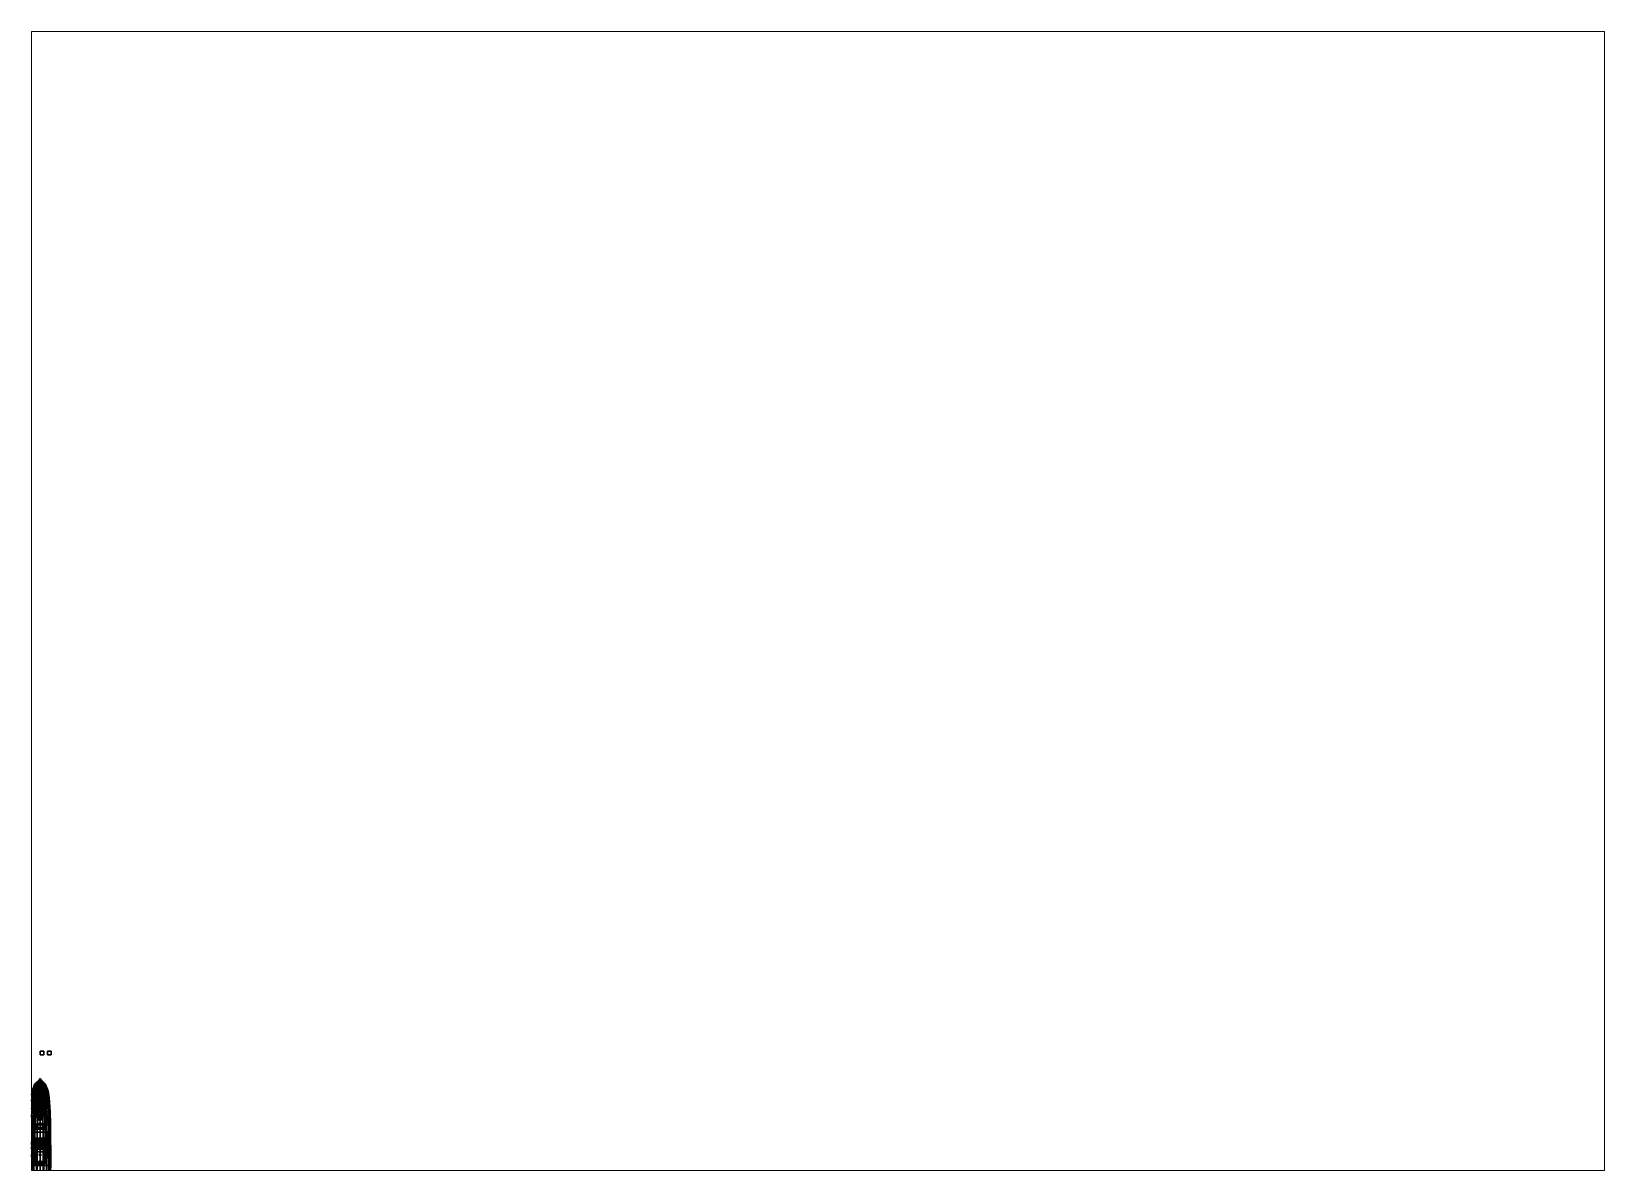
# Paper-space layout 'Layout1' of a CAD drawing. Header units: millimetres. Extents: x 28 to 251, y 20 to 181.
# The model-space entities are those that its viewports show. They can reach past a viewport. Long polylines and large blocks are cut down to what shows.
import ezdxf

# ---------------------------------------------------------------- set-up
doc = ezdxf.new("R2010")
doc.units = ezdxf.units.MM
for name, color, linetype in [('flag', 1, 'Continuous'), ('gun', 1, 'Continuous'), ('lifeboats', 1, 'Continuous'), ('railings', 3, 'Continuous'), ('railings2', 4, 'Continuous'), ('turret', 2, 'Continuous')]:
    doc.layers.add(name, color=color, linetype=linetype)

msp = doc.modelspace()

# ---------------------------------------------------------------- linework, layer by layer
for points in [[(1, 26.96, 1), (1, 26.96), (0, 26.96), (0, 26.96, 1)], [(1, 26.96), (1, 25.96), (0, 25.96), (0, 26.96)], [(0, 26.96), (0, 25.96), (0, 25.96, 1), (0, 26.96, 1)], [(0, 26.96, 1), (0, 25.96, 1), (1, 25.96, 1), (1, 26.96, 1)], [(0, 25.96, 1), (0, 25.96), (1, 25.96), (1, 25.96, 1)], [(1, 25.96, 1), (1, 25.96), (1, 26.96), (1, 26.96, 1)], [(3, 26.96), (3, 25.96), (2, 25.96), (2, 26.96)], [(2, 26.96), (2, 25.96), (3, 25.96), (3, 26.96)], [(-1.49, 18.04, 2.63), (-1.09, 18.04, 1.86), (-1.86, 16.23, 1.74), (-2.15, 16.23, 2.51)], [(-1, 18.04, 2.69), (-1.49, 18.04, 2.63), (-2.15, 16.23, 2.51), (-1.5, 16.23, 2.63)], [(-1.09, 18.04, 1.86), (-1.09, 18.04, 1.86), (-1.49, 16.23, 1.52), (-1.86, 16.23, 1.74)], [(-1, 18.04, 2.69), (-1, 18.04, 2.69), (-1.5, 16.23, 2.63), (-1, 16.23, 2.63)], [(0, 19.55, 2.69), (0, 19.51, 2.63), (-1.49, 18.04, 2.63), (-1, 18.04, 2.69)], [(-1.09, 18.04, 1.86), (-1.49, 18.04, 2.63), (0, 19.51, 2.63), (0, 19.09, 1.86)], [(-1.18, 16.23, 1.19), (-1.49, 16.23, 1.52), (-1.09, 18.04, 1.86), (-0.7, 18.04, 1.56)], [(-0.84, 16.23, 0.68), (-1.18, 16.23, 1.19), (-0.7, 18.04, 1.56), (-0.45, 18.04, 1.18)], [(-0.7, 18.04, 1.56), (-1.09, 18.04, 1.86), (0, 19.09, 1.86), (0, 18.95, 1.56)], [(0, 19.57, 2.75), (0, 19.55, 2.69), (-1, 18.04, 2.69), (0, 18.04, 2.73)], [(0, 18.04, 2.73), (-1, 18.04, 2.69), (-1, 16.23, 2.63), (0, 16.23, 2.63)], [(-0.64, 16.23, 0.27), (-0.84, 16.23, 0.68), (-0.45, 18.04, 1.18), (-0.24, 18.04, 0.68)], [(-0.45, 18.04, 1.18), (-0.7, 18.04, 1.56), (0, 18.95, 1.56), (0, 18.77, 1.18)], [(-0.31, 16.23, -0.72), (-0.64, 16.23, 0.27), (-0.24, 18.04, 0.68)], [(-0.24, 18.04, 0.68), (-0.45, 18.04, 1.18), (0, 18.77, 1.18), (0, 18.51, 0.68)], [(0, 16.23, -1.18), (-0.31, 16.23, -0.72), (-0.24, 18.04, 0.68), (0, 18.04, -0.05)], [(0, 18.04, -0.05), (-0.24, 18.04, 0.68), (0, 18.51, 0.68), (0, 18.04, -0.05)], [(0, 18.04, 2.73), (1, 18.04, 2.69), (0, 19.55, 2.69), (0, 19.57, 2.75)], [(1, 18.04, 2.69), (1.49, 18.04, 2.63), (0, 19.51, 2.63), (0, 19.55, 2.69)], [(0, 19.09, 1.86), (0, 19.51, 2.63), (1.49, 18.04, 2.63), (1.09, 18.04, 1.86)], [(0, 18.95, 1.56), (0, 19.09, 1.86), (1.09, 18.04, 1.86), (0.7, 18.04, 1.56)], [(0, 18.77, 1.18), (0, 18.95, 1.56), (0.7, 18.04, 1.56), (0.45, 18.04, 1.18)], [(0, 18.51, 0.68), (0, 18.77, 1.18), (0.45, 18.04, 1.18), (0.24, 18.04, 0.68)], [(0, 18.04, -0.05), (0, 18.51, 0.68), (0.24, 18.04, 0.68), (0, 18.04, -0.05)], [(0, 18.04, -0.05), (0.24, 18.04, 0.68), (0.31, 16.23, -0.72), (0, 16.23, -1.18)], [(0, 16.23, 2.63), (1, 16.23, 2.63), (1, 18.04, 2.69), (0, 18.04, 2.73)], [(0.24, 18.04, 0.68), (0.24, 18.04, 0.68), (0.64, 16.23, 0.27), (0.31, 16.23, -0.72)], [(0.24, 18.04, 0.68), (0.45, 18.04, 1.18), (0.84, 16.23, 0.68), (0.64, 16.23, 0.27)], [(0.45, 18.04, 1.18), (0.7, 18.04, 1.56), (1.18, 16.23, 1.19), (0.84, 16.23, 0.68)], [(0.7, 18.04, 1.56), (1.09, 18.04, 1.86), (1.49, 16.23, 1.52), (1.18, 16.23, 1.19)], [(1.5, 16.23, 2.63), (2.15, 16.23, 2.51), (1.49, 18.04, 2.63), (1, 18.04, 2.69)], [(1, 16.23, 2.63), (1.5, 16.23, 2.63), (1, 18.04, 2.69)], [(2.15, 16.23, 2.51), (1.86, 16.23, 1.74), (1.09, 18.04, 1.86), (1.49, 18.04, 2.63)], [(1.86, 16.23, 1.74), (1.49, 16.23, 1.52), (1.09, 18.04, 1.86)], [(-2.46, 14.39, 2.42), (-2.25, 14.39, 1.63), (-2.59, 10.72, 1.4), (-2.76, 10.72, 2.27)], [(-1.77, 14.39, 2.6), (-2.46, 14.39, 2.42), (-2.76, 10.72, 2.27), (-2.46, 10.72, 2.42)], [(-2.25, 14.39, 1.63), (-1.89, 14.39, 1.44), (-2.23, 10.72, 1.03), (-2.59, 10.72, 1.4)], [(-2.15, 16.23, 2.51), (-1.86, 16.23, 1.74), (-2.25, 14.39, 1.63), (-2.46, 14.39, 2.42)], [(-1.5, 16.23, 2.63), (-2.15, 16.23, 2.51), (-2.46, 14.39, 2.42), (-1.77, 14.39, 2.6)], [(-1.77, 14.39, 2.6), (-1.77, 14.39, 2.6), (-2.46, 10.72, 2.42), (-1.77, 10.72, 2.42)], [(0, 15.25, 2.62), (0, 15.55, 3.16), (-2.16, 13.99, 2.75), (-2.29, 13.87, 2.45)], [(-2.29, 13.87, 2.45), (-2.16, 13.99, 2.75), (0, 15.55, 3.16), (0, 15.25, 2.62)], [(-1.86, 16.23, 1.74), (-1.49, 16.23, 1.52), (-1.89, 14.39, 1.44), (-2.25, 14.39, 1.63)], [(-1.71, 10.72, 0.26), (-2.23, 10.72, 1.03), (-1.89, 14.39, 1.44), (-1.29, 14.39, 0.69)], [(-1.29, 14.39, 0.69), (-1.89, 14.39, 1.44), (-1.49, 16.23, 1.52), (-1.18, 16.23, 1.19)], [(-1.77, 14.39, 2.6), (1.77, 14.39, 2.6), (1.5, 16.23, 2.63), (-1.5, 16.23, 2.63)], [(1.77, 14.39, 2.6), (-1.77, 14.39, 2.6), (-0.67, 13.56, 2.55), (0.67, 13.56, 2.55)], [(-1.77, 14.39, 2.6), (-1.77, 14.39, 2.6), (-1.62, 12.61, 2.51), (-0.67, 13.56, 2.55)], [(-1.77, 14.39, 2.6), (-1.77, 10.72, 2.42), (-1.62, 11.27, 2.44), (-1.62, 12.61, 2.51)], [(-1.27, 10.72, -0.53), (-1.71, 10.72, 0.26), (-1.29, 14.39, 0.69), (-1, 14.39, 0.19)], [(-0.67, 13.56, 2.55), (-1.62, 12.61, 2.51), (-1.62, 12.61, 2.61), (-0.67, 13.56, 2.61)], [(0.67, 13.56, 2.61), (-0.67, 13.56, 2.61), (-1.62, 12.61, 2.61), (1.62, 12.61, 2.61)], [(-1, 14.39, 0.19), (-1.29, 14.39, 0.69), (-1.18, 16.23, 1.19), (-0.84, 16.23, 0.68)], [(-0.83, 10.72, -1), (-1.27, 10.72, -0.53), (-1, 14.39, 0.19), (-0.76, 14.39, -0.37)], [(-0.76, 14.39, -0.37), (-1, 14.39, 0.19), (-0.84, 16.23, 0.68), (-0.64, 16.23, 0.27)], [(-0.42, 10.72, -1.33), (-0.83, 10.72, -1), (-0.76, 14.39, -0.37), (-0.32, 14.39, -1.14)], [(-0.32, 14.39, -1.14), (-0.76, 14.39, -0.37), (-0.64, 16.23, 0.27), (-0.31, 16.23, -0.72)], [(0.67, 13.56, 2.55), (-0.67, 13.56, 2.55), (-0.67, 13.56, 2.61), (0.67, 13.56, 2.61)], [(0, 10.72, -1.54), (-0.42, 10.72, -1.33), (-0.32, 14.39, -1.14), (0, 14.39, -1.4)], [(0, 14.39, -1.4), (-0.32, 14.39, -1.14), (-0.31, 16.23, -0.72), (0, 16.23, -1.18)], [(0, 16.23, -1.18), (0.31, 16.23, -0.72), (0.32, 14.39, -1.14), (0, 14.39, -1.4)], [(0, 15.25, 2.62), (0, 15.55, 3.16), (2.17, 13.99, 2.75), (2.3, 13.87, 2.45)], [(2.3, 13.87, 2.45), (2.17, 13.99, 2.75), (0, 15.55, 3.16), (0, 15.25, 2.62)], [(0, 14.39, -1.4), (0.32, 14.39, -1.14), (0.42, 10.72, -1.33), (0, 10.72, -1.54)], [(0.31, 16.23, -0.72), (0.64, 16.23, 0.27), (0.76, 14.39, -0.37), (0.32, 14.39, -1.14)], [(0.32, 14.39, -1.14), (0.76, 14.39, -0.37), (0.83, 10.72, -1), (0.42, 10.72, -1.33)], [(0.64, 16.23, 0.27), (0.84, 16.23, 0.68), (1, 14.39, 0.19), (0.76, 14.39, -0.37)], [(1.77, 14.39, 2.6), (0.67, 13.56, 2.55), (0.67, 13.56, 2.55), (1.62, 12.61, 2.51)], [(1.62, 12.61, 2.51), (0.67, 13.56, 2.55), (0.67, 13.56, 2.61), (1.62, 12.61, 2.61)], [(0.76, 14.39, -0.37), (1, 14.39, 0.19), (1.27, 10.72, -0.53), (0.83, 10.72, -1)], [(0.84, 16.23, 0.68), (1.18, 16.23, 1.19), (1.29, 14.39, 0.69), (1, 14.39, 0.19)], [(1, 14.39, 0.19), (1.29, 14.39, 0.69), (1.71, 10.72, 0.26), (1.27, 10.72, -0.53)], [(1.18, 16.23, 1.19), (1.49, 16.23, 1.52), (1.89, 14.39, 1.44), (1.29, 14.39, 0.69)], [(1.29, 14.39, 0.69), (1.89, 14.39, 1.44), (2.23, 10.72, 1.03), (1.71, 10.72, 0.26)], [(2.25, 14.39, 1.63), (1.89, 14.39, 1.44), (1.49, 16.23, 1.52), (1.86, 16.23, 1.74)], [(1.77, 14.39, 2.6), (2.46, 14.39, 2.42), (2.15, 16.23, 2.51), (1.5, 16.23, 2.63)], [(1.77, 10.72, 2.42), (1.77, 14.39, 2.6), (1.62, 12.61, 2.51), (1.62, 11.27, 2.44)], [(1.77, 10.72, 2.42), (2.46, 10.72, 2.42), (1.77, 14.39, 2.6)], [(2.46, 10.72, 2.42), (2.76, 10.72, 2.27), (2.46, 14.39, 2.42), (1.77, 14.39, 2.6)], [(2.46, 14.39, 2.42), (2.25, 14.39, 1.63), (1.86, 16.23, 1.74), (2.15, 16.23, 2.51)], [(2.59, 10.72, 1.4), (2.23, 10.72, 1.03), (1.89, 14.39, 1.44), (2.25, 14.39, 1.63)], [(2.76, 10.72, 2.27), (2.59, 10.72, 1.4), (2.25, 14.39, 1.63), (2.46, 14.39, 2.42)], [(-2.76, 10.72, 2.27), (-2.59, 10.72, 1.4), (-2.72, 7.09, 1.25), (-2.84, 7.09, 2.04)], [(-2.76, 10.72, 2.27), (-2.76, 10.72, 2.27), (-2.84, 7.09, 2.04), (-2.76, 7.09, 2.27)], [(-2.46, 10.72, 2.42), (-2.76, 10.72, 2.27), (-2.76, 7.09, 2.27), (-2.46, 7.09, 2.27)], [(-2.59, 10.72, 1.4), (-2.23, 10.72, 1.03), (-2.49, 7.09, 0.81), (-2.72, 7.09, 1.25)], [(-2.25, 7.09, 0.26), (-2.49, 7.09, 0.81), (-2.23, 10.72, 1.03), (-1.71, 10.72, 0.26)], [(-1.77, 10.72, 2.42), (-2.46, 10.72, 2.42), (-2.46, 7.09, 2.27), (-1.77, 7.09, 2.27)], [(-1.76, 7.09, -0.53), (-2.25, 7.09, 0.26), (-1.71, 10.72, 0.26), (-1.27, 10.72, -0.53)], [(-1.77, 10.72, 2.42), (-1.77, 10.72, 2.42), (-0.67, 10.32, 2.4), (-1.62, 11.27, 2.44)], [(-1.77, 7.09, 2.27), (-1.77, 7.09, 2.27), (-0.67, 10.32, 2.4), (-1.77, 10.72, 2.42)], [(-1.77, 7.09, 2.27), (1.77, 7.09, 2.27), (0.67, 10.32, 2.4), (-0.67, 10.32, 2.4)], [(-1.38, 7.09, -0.92), (-1.76, 7.09, -0.53), (-1.27, 10.72, -0.53), (-0.83, 10.72, -1)], [(-1.62, 12.61, 2.51), (-1.62, 11.27, 2.44), (-1.62, 11.27, 2.61), (-1.62, 12.61, 2.61)], [(1.62, 12.61, 2.61), (-1.62, 12.61, 2.61), (-1.62, 11.27, 2.61), (1.62, 11.27, 2.61)], [(-1.62, 11.27, 2.44), (-0.67, 10.32, 2.4), (-0.67, 10.32, 2.61), (-1.62, 11.27, 2.61)], [(1.62, 11.27, 2.61), (-1.62, 11.27, 2.61), (-0.67, 10.32, 2.61), (0.67, 10.32, 2.61)], [(-0.8, 7.09, -1.28), (-1.38, 7.09, -0.92), (-0.83, 10.72, -1), (-0.42, 10.72, -1.33)], [(0, 7.09, -1.54), (-0.8, 7.09, -1.28), (-0.42, 10.72, -1.33), (0, 10.72, -1.54)], [(-0.67, 10.32, 2.4), (0.67, 10.32, 2.4), (0.67, 10.32, 2.61), (-0.67, 10.32, 2.61)], [(0.48, 9.77, 3.42), (0.48, 9.77, 2.35), (-0.48, 9.77, 2.35), (-0.48, 9.77, 3.42)], [(-0.48, 9.77, 3.42), (-0.48, 9.77, 2.35), (-0.48, 9.29, 2.35), (-0.48, 9.29, 3.42)], [(0.48, 9.74, 3.42), (0.48, 9.77, 3.42), (-0.48, 9.77, 3.42), (-0.48, 9.74, 3.42)], [(-0.48, 9.74, 3.84), (-0.48, 9.74, 3.42), (-0.48, 9.34, 3.42), (-0.48, 9.34, 3.84)], [(0.48, 9.34, 3.84), (0.48, 9.74, 3.84), (-0.48, 9.74, 3.84), (-0.48, 9.34, 3.84)], [(0.48, 9.74, 3.84), (0.48, 9.74, 3.42), (-0.48, 9.74, 3.42), (-0.48, 9.74, 3.84)], [(-0.48, 9.34, 3.84), (-0.48, 9.34, 3.42), (0.48, 9.34, 3.42), (0.48, 9.34, 3.84)], [(0.48, 9.29, 3.42), (0.48, 9.34, 3.42), (-0.48, 9.34, 3.42), (-0.48, 9.29, 3.42)], [(-0.48, 9.29, 3.42), (-0.48, 9.29, 2.35), (0.48, 9.29, 2.35), (0.48, 9.29, 3.42)], [(-0.35, 9.22, 3.1), (-0.35, 9.22, 2.35), (-0.35, 8.4, 2.32), (-0.35, 8.4, 3.87)], [(0.35, 9.22, 3.1), (0.35, 9.22, 2.35), (-0.35, 9.22, 2.35), (-0.35, 9.22, 3.1)], [(-0.35, 9.15, 3.41), (-0.35, 9.22, 3.1), (-0.35, 8.4, 3.87), (-0.35, 8.58, 3.87)], [(0.35, 9.15, 3.41), (0.35, 9.22, 3.1), (-0.35, 9.22, 3.1), (-0.35, 9.15, 3.41)], [(-0.35, 8.99, 3.66), (-0.35, 9.15, 3.41), (-0.35, 8.58, 3.87), (-0.35, 8.84, 3.77)], [(0.35, 8.99, 3.66), (0.35, 9.15, 3.41), (-0.35, 9.15, 3.41), (-0.35, 8.99, 3.66)], [(0.35, 8.84, 3.77), (0.35, 8.99, 3.66), (-0.35, 8.99, 3.66), (-0.35, 8.84, 3.77)], [(-0.35, 8.84, 3.77), (-0.35, 8.58, 3.87), (0.35, 8.58, 3.87), (0.35, 8.84, 3.77)], [(-0.35, 8.58, 3.87), (-0.35, 8.4, 3.87), (0.35, 8.4, 3.87), (0.35, 8.58, 3.87)], [(-0.11, 12.12, 2.61), (-0.21, 11.94, 2.61), (-0.15, 11.94, 3.14), (-0.08, 12.07, 3.14)], [(-0.11, 12.12, 3.2), (-0.21, 11.94, 3.2), (-0.21, 11.94, 3.27), (-0.11, 12.12, 3.27)], [(-0.21, 11.94, 3.2), (-0.11, 12.12, 3.2), (-0.08, 12.07, 3.14), (-0.15, 11.94, 3.14)], [(-0.21, 11.94, 2.61), (-0.11, 11.76, 2.61), (-0.08, 11.81, 3.14), (-0.15, 11.94, 3.14)], [(-0.21, 11.94, 3.2), (-0.11, 11.76, 3.2), (-0.11, 11.76, 3.27), (-0.21, 11.94, 3.27)], [(-0.11, 11.76, 3.2), (-0.21, 11.94, 3.2), (-0.15, 11.94, 3.14), (-0.08, 11.81, 3.14)], [(-0.11, 11.76, 2.61), (0.1, 11.76, 2.61), (0.07, 11.81, 3.14), (-0.08, 11.81, 3.14)], [(-0.11, 11.76, 3.2), (0.1, 11.76, 3.2), (0.1, 11.76, 3.27), (-0.11, 11.76, 3.27)], [(0.1, 12.12, 2.61), (-0.11, 12.12, 2.61), (-0.08, 12.07, 3.14), (0.07, 12.07, 3.14)], [(0.1, 12.12, 3.2), (-0.11, 12.12, 3.2), (-0.11, 12.12, 3.27), (0.1, 12.12, 3.27)], [(-0.11, 12.12, 3.2), (0.1, 12.12, 3.2), (0.07, 12.07, 3.14), (-0.08, 12.07, 3.14)], [(0.1, 11.76, 3.2), (-0.11, 11.76, 3.2), (-0.08, 11.81, 3.14), (0.07, 11.81, 3.14)], [(0, 9.23, 2.35), (-0.02, 9.21, 2.35), (-0.02, 9.2, 4.59), (0, 9.22, 4.59)], [(0.02, 9.2, 4.59), (0, 9.22, 4.59), (-0.02, 9.2, 4.59), (0, 9.18, 4.59)], [(-0.02, 9.21, 2.35), (0, 9.19, 2.35), (0, 9.18, 4.59), (-0.02, 9.2, 4.59)], [(0.01, 9.19, 4.59), (-0.01, 9.19, 4.59), (-0.01, 2.6, 10.8), (0.01, 2.6, 10.8)], [(-0.01, 9.19, 4.59), (0, 9.18, 4.59), (0, 2.59, 10.8), (-0.01, 2.6, 10.8)], [(0, 10.72, -1.54), (0.42, 10.72, -1.33), (0.8, 7.09, -1.28), (0, 7.09, -1.54)], [(0.02, 9.21, 2.35), (0, 9.23, 2.35), (0, 9.22, 4.59), (0.02, 9.2, 4.59)], [(0, 9.19, 2.35), (0.02, 9.21, 2.35), (0.02, 9.2, 4.59), (0, 9.18, 4.59)], [(0, 9.18, 4.59), (0.01, 9.19, 4.59), (0.01, 2.6, 10.8), (0, 2.59, 10.8)], [(0.1, 12.12, 3.2), (0.21, 11.94, 3.2), (0.15, 11.94, 3.14), (0.07, 12.07, 3.14)], [(0.1, 11.76, 2.61), (0.21, 11.94, 2.61), (0.15, 11.94, 3.14), (0.07, 11.81, 3.14)], [(0.21, 11.94, 2.61), (0.1, 12.12, 2.61), (0.07, 12.07, 3.14), (0.15, 11.94, 3.14)], [(0.21, 11.94, 3.2), (0.1, 11.76, 3.2), (0.07, 11.81, 3.14), (0.15, 11.94, 3.14)], [(0.1, 11.76, 3.2), (0.21, 11.94, 3.2), (0.21, 11.94, 3.27), (0.1, 11.76, 3.27)], [(0.21, 11.94, 3.2), (0.1, 12.12, 3.2), (0.1, 12.12, 3.27), (0.21, 11.94, 3.27)], [(0.35, 8.4, 2.32), (0.35, 9.22, 2.35), (0.35, 9.22, 3.1), (0.35, 8.4, 3.87)], [(0.35, 8.4, 3.87), (0.35, 9.22, 3.1), (0.35, 9.15, 3.41), (0.35, 8.58, 3.87)], [(0.35, 8.58, 3.87), (0.35, 9.15, 3.41), (0.35, 8.99, 3.66), (0.35, 8.84, 3.77)], [(0.42, 10.72, -1.33), (0.83, 10.72, -1), (1.38, 7.09, -0.92), (0.8, 7.09, -1.28)], [(0.48, 9.29, 2.35), (0.48, 9.77, 2.35), (0.48, 9.77, 3.42), (0.48, 9.29, 3.42)], [(0.48, 9.34, 3.42), (0.48, 9.74, 3.42), (0.48, 9.74, 3.84), (0.48, 9.34, 3.84)], [(0.67, 10.32, 2.4), (1.62, 11.27, 2.44), (1.62, 11.27, 2.61), (0.67, 10.32, 2.61)], [(1.77, 10.72, 2.42), (1.77, 10.72, 2.42), (1.62, 11.27, 2.44), (0.67, 10.32, 2.4)], [(1.77, 7.09, 2.27), (1.77, 7.09, 2.27), (1.77, 10.72, 2.42), (0.67, 10.32, 2.4)], [(0.83, 10.72, -1), (1.27, 10.72, -0.53), (1.76, 7.09, -0.53), (1.38, 7.09, -0.92)], [(1.27, 10.72, -0.53), (1.71, 10.72, 0.26), (2.25, 7.09, 0.26), (1.76, 7.09, -0.53)], [(1.62, 11.27, 2.44), (1.62, 12.61, 2.51), (1.62, 12.61, 2.61), (1.62, 11.27, 2.61)], [(1.71, 10.72, 0.26), (2.23, 10.72, 1.03), (2.49, 7.09, 0.81), (2.25, 7.09, 0.26)], [(1.77, 7.09, 2.27), (2.46, 7.09, 2.27), (2.46, 10.72, 2.42), (1.77, 10.72, 2.42)], [(2.72, 7.09, 1.25), (2.49, 7.09, 0.81), (2.23, 10.72, 1.03), (2.59, 10.72, 1.4)], [(2.46, 7.09, 2.27), (2.76, 7.09, 2.27), (2.76, 10.72, 2.27), (2.46, 10.72, 2.42)], [(2.84, 7.09, 2.04), (2.72, 7.09, 1.25), (2.59, 10.72, 1.4), (2.76, 10.72, 2.27)], [(2.76, 7.09, 2.27), (2.84, 7.09, 2.04), (2.76, 10.72, 2.27)], [(-2.84, 7.09, 2.04), (-2.72, 7.09, 1.25), (-2.8, 3.46, 1.09), (-2.84, 3.46, 2.04)], [(-2.76, 7.09, 2.27), (-2.84, 7.09, 2.04), (-2.84, 3.46, 2.04), (-2.76, 3.46, 2.16)], [(-2.72, 7.09, 1.25), (-2.49, 7.09, 0.81), (-2.51, 3.46, 0.06), (-2.8, 3.46, 1.09)], [(-2.46, 7.09, 2.27), (-2.76, 7.09, 2.27), (-2.76, 3.46, 2.16), (-2.46, 3.46, 2.16)], [(-2.49, 7.09, 0.81), (-2.25, 7.09, 0.26), (-2.25, 3.46, -0.5), (-2.51, 3.46, 0.06)], [(-1.77, 7.09, 2.27), (-2.46, 7.09, 2.27), (-2.46, 3.46, 2.16), (-1.77, 3.46, 2.16)], [(-1.86, 3.46, -0.86), (-2.25, 3.46, -0.5), (-2.25, 7.09, 0.26), (-1.76, 7.09, -0.53)], [(-1.38, 3.46, -1.08), (-1.86, 3.46, -0.86), (-1.76, 7.09, -0.53), (-1.38, 7.09, -0.92)], [(-1.73, 5.1, 4.13), (-1, 5.88, 4.13), (-1.04, 6.16, 2.24), (-1.86, 5.38, 2.15)], [(-1.7, 3.35, 4.13), (-1.73, 5.1, 4.13), (-1.86, 5.38, 2.15), (-1.86, 3.27, 2.15)], [(-1.77, 3.46, 2.16), (1.77, 3.46, 2.16), (1.77, 7.09, 2.27), (-1.77, 7.09, 2.27)], [(1, 5.88, 4.13), (-1, 5.88, 4.13), (-1.73, 5.1, 4.13), (1.73, 5.1, 4.13)], [(1.73, 5.1, 4.13), (-1.73, 5.1, 4.13), (-1.7, 3.35, 4.13), (1.7, 3.35, 4.13)], [(-0.8, 3.46, -1.28), (-1.38, 3.46, -1.08), (-1.38, 7.09, -0.92), (-0.8, 7.09, -1.28)], [(1.04, 6.16, 2.24), (-1.04, 6.16, 2.24), (-1, 5.88, 4.13), (1, 5.88, 4.13)], [(0, 3.46, -1.54), (-0.8, 3.46, -1.28), (-0.8, 7.09, -1.28), (0, 7.09, -1.54)], [(-0.75, 7.4, 2.28), (-0.75, 7.4, 2.67), (-0.75, 7.42, 2.69), (-0.75, 7.42, 2.28)], [(-0.75, 7.4, 2.67), (-0.75, 6.18, 2.67), (-0.75, 6.16, 2.69), (-0.75, 7.42, 2.69)], [(-0.75, 7.42, 2.69), (-0.75, 6.16, 2.69), (-0.65, 6.16, 2.69), (-0.65, 7.42, 2.69)], [(-0.75, 7.42, 2.28), (-0.75, 7.42, 2.69), (-0.65, 7.42, 2.69), (-0.65, 7.42, 2.28)], [(-0.65, 7.4, 2.67), (-0.65, 6.18, 2.67), (-0.75, 6.18, 2.67), (-0.75, 7.4, 2.67)], [(-0.65, 7.4, 2.28), (-0.65, 7.4, 2.67), (-0.75, 7.4, 2.67), (-0.75, 7.4, 2.28)], [(-0.75, 6.16, 2.24), (-0.75, 6.16, 2.69), (-0.75, 6.18, 2.67), (-0.75, 6.18, 2.24)], [(-0.75, 6.18, 2.24), (-0.75, 6.18, 2.67), (-0.65, 6.18, 2.67), (-0.65, 6.18, 2.24)], [(-0.65, 6.16, 2.24), (-0.65, 6.16, 2.69), (-0.75, 6.16, 2.69), (-0.75, 6.16, 2.24)], [(-0.65, 7.42, 2.69), (-0.65, 7.4, 2.67), (-0.65, 7.4, 2.28), (-0.65, 7.42, 2.28)], [(-0.65, 6.16, 2.69), (-0.65, 6.18, 2.67), (-0.65, 7.4, 2.67), (-0.65, 7.42, 2.69)], [(0.65, 7.42, 2.69), (0.65, 7.42, 2.67), (-0.65, 7.42, 2.67), (-0.65, 7.42, 2.69)], [(-0.65, 7.42, 2.67), (0.65, 7.42, 2.67), (0.65, 7.32, 2.67), (-0.65, 7.32, 2.67)], [(-0.65, 7.32, 2.69), (0.65, 7.32, 2.69), (0.65, 7.42, 2.69), (-0.65, 7.42, 2.69)], [(-0.65, 7.32, 2.67), (0.65, 7.32, 2.67), (0.65, 7.32, 2.69), (-0.65, 7.32, 2.69)], [(0.65, 6.26, 2.69), (0.65, 6.26, 2.67), (-0.65, 6.26, 2.67), (-0.65, 6.26, 2.69)], [(-0.65, 6.26, 2.67), (0.65, 6.26, 2.67), (0.65, 6.16, 2.67), (-0.65, 6.16, 2.67)], [(-0.65, 6.16, 2.69), (0.65, 6.16, 2.69), (0.65, 6.26, 2.69), (-0.65, 6.26, 2.69)], [(-0.65, 6.18, 2.67), (-0.65, 6.16, 2.69), (-0.65, 6.16, 2.24), (-0.65, 6.18, 2.24)], [(-0.65, 6.16, 2.67), (0.65, 6.16, 2.67), (0.65, 6.16, 2.69), (-0.65, 6.16, 2.69)], [(-0.33, 8.4, 2.84), (-0.35, 8.4, 2.32), (0.35, 8.4, 2.32), (0.33, 8.4, 2.84)], [(-0.35, 8.4, 2.32), (-0.33, 8.4, 2.84), (-0.33, 8.4, 3.84), (-0.35, 8.4, 3.87)], [(-0.35, 8.4, 3.87), (-0.33, 8.4, 3.84), (0.33, 8.4, 3.84), (0.35, 8.4, 3.87)], [(-0.33, 8.4, 2.84), (-0.33, 8.38, 2.84), (-0.33, 8.38, 3.84), (-0.33, 8.4, 3.84)], [(0.33, 8.4, 2.84), (0.33, 8.38, 2.84), (-0.33, 8.38, 2.84), (-0.33, 8.4, 2.84)], [(-0.33, 8.4, 3.84), (-0.33, 8.38, 3.84), (0.33, 8.38, 3.84), (0.33, 8.4, 3.84)], [(-0.33, 8.38, 3.84), (-0.33, 8.38, 2.84), (0.33, 8.38, 2.84), (0.33, 8.38, 3.84)], [(0, 7.09, -1.54), (0.8, 7.09, -1.28), (0.8, 3.46, -1.28), (0, 3.46, -1.54)], [(0.33, 8.38, 3.84), (0.33, 8.38, 2.84), (0.33, 8.4, 2.84), (0.33, 8.4, 3.84)], [(0.33, 8.4, 3.84), (0.33, 8.4, 2.84), (0.35, 8.4, 2.32), (0.35, 8.4, 3.87)], [(0.65, 7.4, 2.67), (0.65, 6.18, 2.67), (0.65, 6.16, 2.69), (0.65, 7.42, 2.69)], [(0.65, 7.42, 2.69), (0.65, 6.16, 2.69), (0.75, 6.16, 2.69), (0.75, 7.42, 2.69)], [(0.65, 7.4, 2.28), (0.65, 7.4, 2.67), (0.65, 7.42, 2.69), (0.65, 7.42, 2.28)], [(0.65, 7.42, 2.28), (0.65, 7.42, 2.69), (0.75, 7.42, 2.69), (0.75, 7.42, 2.28)], [(0.75, 7.4, 2.67), (0.75, 6.18, 2.67), (0.65, 6.18, 2.67), (0.65, 7.4, 2.67)], [(0.75, 7.4, 2.28), (0.75, 7.4, 2.67), (0.65, 7.4, 2.67), (0.65, 7.4, 2.28)], [(0.65, 6.18, 2.24), (0.65, 6.18, 2.67), (0.75, 6.18, 2.67), (0.75, 6.18, 2.24)], [(0.65, 6.16, 2.24), (0.65, 6.16, 2.69), (0.65, 6.18, 2.67), (0.65, 6.18, 2.24)], [(0.75, 6.16, 2.24), (0.75, 6.16, 2.69), (0.65, 6.16, 2.69), (0.65, 6.16, 2.24)], [(0.75, 6.16, 2.69), (0.75, 6.18, 2.67), (0.75, 7.4, 2.67), (0.75, 7.42, 2.69)], [(0.75, 7.42, 2.69), (0.75, 7.4, 2.67), (0.75, 7.4, 2.28), (0.75, 7.42, 2.28)], [(0.75, 6.18, 2.67), (0.75, 6.16, 2.69), (0.75, 6.16, 2.24), (0.75, 6.18, 2.24)], [(0.8, 7.09, -1.28), (1.38, 7.09, -0.92), (1.38, 3.46, -1.08), (0.8, 3.46, -1.28)], [(1.86, 5.38, 2.15), (1.04, 6.16, 2.24), (1, 5.88, 4.13), (1.73, 5.1, 4.13)], [(1.38, 7.09, -0.92), (1.76, 7.09, -0.53), (1.86, 3.46, -0.86), (1.38, 3.46, -1.08)], [(1.86, 3.27, 2.15), (1.86, 5.38, 2.15), (1.73, 5.1, 4.13), (1.7, 3.35, 4.13)], [(1.76, 7.09, -0.53), (2.25, 7.09, 0.26), (2.25, 3.46, -0.5), (1.86, 3.46, -0.86)], [(1.77, 3.46, 2.16), (2.46, 3.46, 2.16), (2.46, 7.09, 2.27), (1.77, 7.09, 2.27)], [(2.25, 7.09, 0.26), (2.49, 7.09, 0.81), (2.51, 3.46, 0.06), (2.25, 3.46, -0.5)], [(2.46, 3.46, 2.16), (2.76, 3.46, 2.16), (2.76, 7.09, 2.27), (2.46, 7.09, 2.27)], [(2.8, 3.46, 1.09), (2.51, 3.46, 0.06), (2.49, 7.09, 0.81), (2.72, 7.09, 1.25)], [(2.84, 3.46, 2.04), (2.8, 3.46, 1.09), (2.72, 7.09, 1.25), (2.84, 7.09, 2.04)], [(2.76, 3.46, 2.16), (2.84, 3.46, 2.04), (2.84, 7.09, 2.04), (2.76, 7.09, 2.27)], [(-2.84, 3.46, 2.04), (-2.8, 3.46, 1.09), (-2.86, -0.21, 1.08), (-2.73, -0.21, 1.82)], [(-2.8, 3.46, 1.09), (-2.51, 3.46, 0.06), (-2.68, -0.21, 0.01), (-2.86, -0.21, 1.08)], [(-2.76, 3.46, 2.16), (-2.84, 3.46, 2.04), (-2.73, -0.21, 1.82), (-2.51, -0.21, 1.85)], [(-2.46, 3.46, 2.16), (-2.76, 3.46, 2.16), (-2.51, -0.21, 1.85), (-2.27, -0.21, 1.89)], [(-2.44, -0.21, -0.47), (-2.68, -0.21, 0.01), (-2.51, 3.46, 0.06), (-2.25, 3.46, -0.5)], [(-1.77, 3.46, 2.16), (-2.46, 3.46, 2.16), (-2.27, -0.21, 1.89), (-1.77, -0.21, 1.93)], [(-2.15, -0.21, -0.76), (-2.44, -0.21, -0.47), (-2.25, 3.46, -0.5), (-1.86, 3.46, -0.86)], [(-1.7, -0.21, -0.94), (-2.15, -0.21, -0.76), (-1.86, 3.46, -0.86), (-1.38, 3.46, -1.08)], [(1.7, 3.35, 4.13), (-1.7, 3.35, 4.13), (-1.86, 3.27, 2.15), (1.86, 3.27, 2.15)], [(-1.8, 2.69, 9.32), (-1.8, 2.65, 9.36), (1.8, 2.65, 9.36), (1.8, 2.69, 9.32)], [(-1.8, 2.65, 9.28), (-1.8, 2.69, 9.32), (1.8, 2.69, 9.32), (1.8, 2.65, 9.28)], [(-1.8, 2.65, 9.28), (-1.8, 2.61, 9.32), (-1.8, 2.65, 9.36), (-1.8, 2.69, 9.32)], [(-1.79, 2.65, 9.35), (-1.8, 2.66, 9.35), (-0.01, 2.58, 10.74), (0.01, 2.58, 10.74)], [(-1.8, 2.66, 9.35), (-1.8, 2.64, 9.35), (-0.01, 2.57, 10.74), (-0.01, 2.58, 10.74)], [(-1.8, 2.65, 9.36), (-1.8, 2.61, 9.32), (1.8, 2.61, 9.32), (1.8, 2.65, 9.36)], [(-1.8, 2.61, 9.32), (-1.8, 2.65, 9.28), (1.8, 2.65, 9.28), (1.8, 2.61, 9.32)], [(-1.8, 2.64, 9.35), (-1.79, 2.65, 9.35), (0.01, 2.58, 10.74), (-0.01, 2.57, 10.74)], [(-0.96, 1.45, 4.23), (-0.97, 1.45, 4.23), (-1.79, 2.66, 9.3), (-1.77, 2.66, 9.3)], [(-0.97, 1.45, 4.23), (-0.97, 1.44, 4.23), (-1.78, 2.64, 9.3), (-1.79, 2.66, 9.3)], [(-0.97, 1.44, 4.23), (-0.96, 1.45, 4.23), (-1.77, 2.66, 9.3), (-1.78, 2.64, 9.3)], [(-1, 3.46, 2.16), (-1.77, 3.46, 2.16), (-1.77, -0.21, 1.93), (-1, -0.21, 1.99)], [(-0.8, -0.21, -1.17), (-1.7, -0.21, -0.94), (-1.38, 3.46, -1.08), (-0.8, 3.46, -1.28)], [(-1.31, 0.15, 2.02), (-1.6, -0.28, 2.02), (-1.6, -0.28, 2.59), (-1.31, 0.15, 2.59)], [(-1.31, -2.03, 2.59), (-1.31, -2.03, 2.59), (-1.31, 0.15, 2.59), (-1.6, -0.28, 2.59)], [(-1.31, 3.29, 2.59), (-1.31, 3.26, 2.02), (-1.31, -3.54, 2.02), (-1.31, -3.54, 2.59)], [(1.31, -3.54, 2.59), (1.31, 3.29, 2.59), (-1.31, 3.29, 2.59), (-1.31, -3.54, 2.59)], [(0, 3.46, 2.16), (-1, 3.46, 2.16), (-1, -0.21, 1.99), (0, -0.21, 2.05)], [(-1, 2.63, 10.8), (-1, 2.59, 10.84), (1, 2.59, 10.84), (1, 2.63, 10.8)], [(-1, 2.59, 10.76), (-1, 2.63, 10.8), (1, 2.63, 10.8), (1, 2.59, 10.76)], [(-1, 2.59, 10.76), (-1, 2.55, 10.8), (-1, 2.59, 10.84), (-1, 2.63, 10.8)], [(-0.99, 2.59, 10.8), (-1, 2.6, 10.8), (-0.01, 2.6, 11.61), (0.01, 2.59, 11.61)], [(-1, 2.6, 10.8), (-1, 2.58, 10.8), (-0.01, 2.58, 11.61), (-0.01, 2.6, 11.61)], [(-1, 2.59, 10.84), (-1, 2.55, 10.8), (1, 2.55, 10.8), (1, 2.59, 10.84)], [(-1, 2.55, 10.8), (-1, 2.59, 10.76), (1, 2.59, 10.76), (1, 2.55, 10.8)], [(-1, 2.58, 10.8), (-0.99, 2.59, 10.8), (0.01, 2.59, 11.61), (-0.01, 2.58, 11.61)], [(1.2, 3.35, 4.23), (-0.98, 3.35, 4.23), (-0.98, 2.18, 4.23), (1.2, 2.18, 4.23)], [(1.2, 3.35, 4.13), (-0.98, 3.35, 4.13), (-0.98, 3.35, 4.23), (1.2, 3.35, 4.23)], [(-0.98, 2.18, 4.23), (-0.98, 3.35, 4.23), (-0.98, 3.35, 2.15), (-0.98, 2.18, 2.12)], [(1.2, 2.18, 4.23), (-0.98, 2.18, 4.23), (-0.78, 1.44, 4.23), (0.79, 1.44, 4.23)], [(-0.78, 1.44, 4.23), (-0.98, 2.18, 4.23), (-0.98, 2.18, 2.12), (-0.78, 1.44, 2.09)], [(0, -0.21, -1.43), (-0.8, -0.21, -1.17), (-0.8, 3.46, -1.28), (0, 3.46, -1.54)], [(-0.78, 3.25, 4.63), (-0.78, 3.32, 4.23), (-0.78, 1.48, 4.23), (-0.78, 1.78, 4.63)], [(0.77, 3.25, 4.63), (0.77, 3.32, 4.23), (-0.78, 3.32, 4.23), (-0.78, 3.25, 4.63)], [(0.77, 1.78, 4.63), (0.77, 3.25, 4.63), (-0.78, 3.25, 4.63), (-0.78, 1.78, 4.63)], [(-0.78, 1.61, 4.55), (-0.78, 1.78, 4.63), (-0.78, 1.48, 4.23), (-0.78, 1.48, 4.41)], [(0.77, 1.61, 4.55), (0.77, 1.78, 4.63), (-0.78, 1.78, 4.63), (-0.78, 1.61, 4.55)], [(0.77, 1.48, 4.41), (0.77, 1.61, 4.55), (-0.78, 1.61, 4.55), (-0.78, 1.48, 4.41)], [(-0.78, 1.48, 4.41), (-0.78, 1.48, 4.23), (0.77, 1.48, 4.23), (0.77, 1.48, 4.41)], [(0.79, 1.44, 4.23), (-0.78, 1.44, 4.23), (-0.78, 1.44, 4.08), (0.79, 1.44, 4.08)], [(0.79, 1.44, 4.08), (-0.78, 1.44, 4.08), (-0.78, 1.13, 4.08), (0.79, 1.13, 4.08)], [(-0.78, 1.13, 4.08), (-0.78, 1.44, 4.08), (-0.78, 1.44, 2.09), (-0.78, 1.13, 2.08)], [(0.79, 1.13, 4.08), (-0.78, 1.13, 4.08), (-0.78, 0.97, 3.96), (0.79, 0.97, 3.96)], [(-0.78, 0.97, 3.96), (-0.78, 1.13, 4.08), (-0.78, 1.13, 2.09), (-0.78, 0.97, 2.08)], [(0.79, 0.97, 3.96), (-0.78, 0.97, 3.96), (-0.78, 0.97, 2.08), (0.79, 0.97, 2.08)], [(-0.26, 0.41, 3.73), (-0.77, 0.97, 3.73), (0, 0.97, 3.73), (0, 0.36, 3.73)], [(0, 0.36, 3.73), (0, 0.97, 3.73), (-0.77, 0.97, 3.73), (-0.26, 0.41, 3.73)], [(-0.54, 0.55, 3.73), (-0.74, 0.8, 3.73), (-0.77, 0.97, 3.73), (-0.26, 0.41, 3.73)], [(-0.26, 0.41, 3.73), (-0.77, 0.97, 3.73), (-0.74, 0.8, 3.73), (-0.54, 0.55, 3.73)], [(-0.74, 0.8, 3.73), (-0.77, 0.97, 3.73), (-0.77, 0.97, 4.63), (-0.74, 0.8, 4.63)], [(-0.74, 0.8, 4.63), (-0.77, 0.97, 4.63), (-0.77, 0.97, 3.73), (-0.74, 0.8, 3.73)], [(-0.54, 0.55, 3.73), (-0.74, 0.8, 3.73), (-0.74, 0.8, 4.63), (-0.54, 0.55, 4.63)], [(-0.54, 0.55, 4.63), (-0.74, 0.8, 4.63), (-0.74, 0.8, 3.73), (-0.54, 0.55, 3.73)], [(-0.16, 2.84, 7.46), (-0.54, 2.84, 7.46), (-0.54, 2.62, 7.46), (-0.16, 2.62, 7.46)], [(-0.16, 2.84, 7.09), (-0.54, 2.84, 7.09), (-0.54, 2.84, 7.46), (-0.16, 2.84, 7.46)], [(-0.54, 2.84, 7.46), (-0.54, 2.84, 7.09), (-0.54, 2.62, 7.09), (-0.54, 2.62, 7.46)], [(0.54, 2.62, 7.09), (0.54, 2.84, 7.09), (-0.54, 2.84, 7.09), (-0.54, 2.62, 7.09)], [(-0.54, 2.62, 7.09), (-0.54, 2.84, 7.09), (0.54, 2.84, 7.09), (0.54, 2.62, 7.09)], [(-0.54, 2.62, 7.46), (-0.54, 2.62, 7.09), (-0.16, 2.62, 7.09), (-0.16, 2.62, 7.46)], [(-0.26, 0.41, 4.63), (-0.54, 0.55, 4.63), (-0.54, 0.55, 3.73), (-0.26, 0.41, 3.73)], [(-0.26, 0.41, 3.73), (-0.54, 0.55, 3.73), (-0.54, 0.55, 4.63), (-0.26, 0.41, 4.63)], [(-0.38, 2.71, 7.09), (-0.38, 2.76, 7.09), (-0.02, 2.77, 6.75), (-0.02, 2.72, 6.75)], [(-0.02, 2.72, 6.75), (-0.02, 2.77, 6.75), (-0.38, 2.76, 7.09), (-0.38, 2.71, 7.09)], [(0, 0.36, 4.63), (-0.26, 0.41, 4.63), (-0.26, 0.41, 3.73), (0, 0.36, 3.73)], [(0, 0.36, 3.73), (-0.26, 0.41, 3.73), (-0.26, 0.41, 4.63), (0, 0.36, 4.63)], [(-0.1, 2.97, 4.63), (-0.19, 2.81, 4.63), (-0.05, 2.81, 5.11), (-0.02, 2.85, 5.11)], [(-0.19, 2.81, 4.63), (-0.1, 2.65, 4.63), (-0.02, 2.77, 5.11), (-0.05, 2.81, 5.11)], [(-0.06, 0.77, 4.42), (-0.11, 0.67, 4.42), (-0.19, 0.67, 4.69), (-0.1, 0.83, 4.69)], [(-0.07, 0.79, 4.72), (-0.1, 0.83, 4.69), (-0.19, 0.67, 4.69), (-0.13, 0.67, 4.72)], [(-0.11, 0.67, 4.42), (-0.06, 0.57, 4.42), (-0.1, 0.51, 4.69), (-0.19, 0.67, 4.69)], [(-0.13, 0.67, 4.72), (-0.19, 0.67, 4.69), (-0.1, 0.51, 4.69), (-0.07, 0.55, 4.72)], [(-0.16, 2.62, 7.46), (-0.16, 2.62, 7.09), (-0.16, 2.84, 7.09), (-0.16, 2.84, 7.46)], [(-0.08, 0.8, 3.73), (-0.15, 0.67, 3.73), (-0.11, 0.67, 4.42), (-0.06, 0.77, 4.42)], [(-0.15, 0.67, 3.73), (-0.08, 0.54, 3.73), (-0.06, 0.57, 4.42), (-0.11, 0.67, 4.42)], [(0, 0.67, 4.74), (-0.07, 0.79, 4.72), (-0.13, 0.67, 4.72), (0, 0.67, 4.74)], [(0, 0.67, 4.74), (-0.13, 0.67, 4.72), (-0.07, 0.55, 4.72), (0, 0.67, 4.74)], [(-0.06, 0.57, 4.42), (0.05, 0.57, 4.42), (0.09, 0.51, 4.69), (-0.1, 0.51, 4.69)], [(-0.07, 0.55, 4.72), (-0.1, 0.51, 4.69), (0.09, 0.51, 4.69), (0.07, 0.55, 4.72)], [(0.09, 2.97, 4.63), (-0.1, 2.97, 4.63), (-0.02, 2.85, 5.11), (0.03, 2.85, 5.11)], [(-0.1, 2.65, 4.63), (0.09, 2.65, 4.63), (0.03, 2.77, 5.11), (-0.02, 2.77, 5.11)], [(0.05, 0.77, 4.42), (-0.06, 0.77, 4.42), (-0.1, 0.83, 4.69), (0.09, 0.83, 4.69)], [(0.07, 0.79, 4.72), (0.09, 0.83, 4.69), (-0.1, 0.83, 4.69), (-0.07, 0.79, 4.72)], [(-0.08, 0.54, 3.73), (0.07, 0.54, 3.73), (0.05, 0.57, 4.42), (-0.06, 0.57, 4.42)], [(0.07, 0.8, 3.73), (-0.08, 0.8, 3.73), (-0.06, 0.77, 4.42), (0.05, 0.77, 4.42)], [(0, 0.67, 4.74), (0.07, 0.79, 4.72), (-0.07, 0.79, 4.72), (0, 0.67, 4.74)], [(0, 0.67, 4.74), (-0.07, 0.55, 4.72), (0.07, 0.55, 4.72), (0, 0.67, 4.74)], [(-0.02, 2.85, 5.11), (-0.05, 2.81, 5.11), (-0.04, 2.6, 11.61)], [(-0.05, 2.81, 5.11), (-0.02, 2.77, 5.11), (-0.04, 2.51, 11.61), (-0.04, 2.6, 11.61)], [(0.03, 2.85, 5.11), (-0.02, 2.85, 5.11), (-0.04, 2.6, 11.61), (0.04, 2.6, 11.61)], [(-0.02, 2.77, 5.11), (0.03, 2.77, 5.11), (0.04, 2.51, 11.61), (-0.04, 2.51, 11.61)], [(0.04, 2.51, 11.61), (0.04, 2.6, 11.61), (-0.04, 2.6, 11.61), (-0.04, 2.51, 11.61)], [(0, 2.71, 11.18), (-0.02, 2.69, 11.18), (-0.02, 2.64, 12.67), (0, 2.66, 12.67)], [(0, 2.67, 11.18), (-0.02, 2.69, 11.18), (0, 2.71, 11.18), (0.02, 2.69, 11.18)], [(-0.02, 2.69, 11.18), (0, 2.67, 11.18), (0, 2.62, 12.67), (-0.02, 2.64, 12.67)], [(0.02, 2.64, 12.67), (0, 2.66, 12.67), (-0.02, 2.64, 12.67), (0, 2.62, 12.67)], [(0, 2.63, 9.34), (-0.02, 2.63, 9.32), (-0.02, 1.54, 9.93), (0, 1.55, 9.95)], [(-0.02, 2.63, 9.32), (0, 2.63, 9.3), (0, 1.53, 9.91), (-0.02, 1.54, 9.93)], [(0.02, 1.54, 9.93), (0, 1.55, 9.95), (-0.02, 1.54, 9.93), (0, 1.53, 9.91)], [(1.8, 2.66, 9.35), (1.79, 2.65, 9.35), (-0.01, 2.58, 10.74), (0, 2.58, 10.74)], [(1.79, 2.65, 9.35), (1.8, 2.64, 9.35), (0, 2.57, 10.74), (-0.01, 2.58, 10.74)], [(1, 2.6, 10.8), (0.99, 2.59, 10.8), (-0.01, 2.59, 11.61), (0, 2.6, 11.61)], [(0.01, 1.56, 9.94), (-0.01, 1.56, 9.94), (-0.01, 2.6, 10.85), (0.01, 2.6, 10.85)], [(-0.01, 1.56, 9.94), (0, 1.55, 9.94), (0, 2.58, 10.85), (-0.01, 2.6, 10.85)], [(0.99, 2.59, 10.8), (1, 2.58, 10.8), (0, 2.58, 11.61), (-0.01, 2.59, 11.61)], [(-0.01, 0.36, 4.62), (0, 0.36, 4.62), (0, 1.54, 9.91), (-0.01, 1.55, 9.91)], [(0, 0.36, 4.62), (-0.01, 0.36, 4.62), (-0.01, 1.55, 9.91), (0.01, 1.55, 9.91)], [(0, 3.46, -1.54), (0.8, 3.46, -1.28), (0.8, -0.21, -1.17), (0, -0.21, -1.43)], [(0, -0.21, 2.05), (1, -0.21, 1.99), (1, 3.46, 2.16), (0, 3.46, 2.16)], [(0, -12.5, -1.53), (0, 3.46, -1.53), (0, 3.46, -1.53), (0, -12.5, -0.95)], [(0, -12.5, -0.95), (0, 3.46, -1.53), (0, 3.46, -1.53), (0, -12.5, -1.53)], [(0.02, 2.69, 11.18), (0, 2.71, 11.18), (0, 2.66, 12.67), (0.02, 2.64, 12.67)], [(0, 2.67, 11.18), (0.02, 2.69, 11.18), (0.02, 2.64, 12.67), (0, 2.62, 12.67)], [(0.02, 2.63, 9.32), (0, 2.63, 9.34), (0, 1.55, 9.95), (0.02, 1.54, 9.93)], [(0, 2.63, 9.3), (0.02, 2.63, 9.32), (0.02, 1.54, 9.93), (0, 1.53, 9.91)], [(0, 1.55, 9.94), (0.01, 1.56, 9.94), (0.01, 2.6, 10.85), (0, 2.58, 10.85)], [(0, 0.36, 4.62), (0, 0.36, 4.62), (0.01, 1.55, 9.91), (0, 1.54, 9.91)], [(0, 1.35, 9.82), (0, 1.51, 9.82), (0, 1.39, 9.25), (0, 1.35, 9.25)], [(0, 1.35, 9.25), (0, 1.39, 9.25), (0, 1.51, 9.82), (0, 1.35, 9.82)], [(0, 0.36, 3.73), (0, 0.97, 3.73), (0.77, 0.97, 3.73), (0.26, 0.41, 3.73)], [(0.26, 0.41, 3.73), (0.77, 0.97, 3.73), (0, 0.97, 3.73), (0, 0.36, 3.73)], [(0, 0.97, 3.44), (0, 0.97, 3.44), (0, 0.97, 3.73), (0, 0.51, 3.73)], [(0, 0.51, 3.73), (0, 0.97, 3.73), (0, 0.97, 3.44)], [(0, 0.67, 4.74), (0.13, 0.67, 4.72), (0.07, 0.79, 4.72), (0, 0.67, 4.74)], [(0, 0.67, 4.74), (0.07, 0.55, 4.72), (0.13, 0.67, 4.72), (0, 0.67, 4.74)], [(0, 0.36, 4.63), (0.26, 0.41, 4.63), (0.26, 0.41, 3.73), (0, 0.36, 3.73)], [(0, 0.36, 3.73), (0.26, 0.41, 3.73), (0.26, 0.41, 4.63), (0, 0.36, 4.63)], [(1.8, 2.64, 9.35), (1.8, 2.66, 9.35), (0, 2.58, 10.74), (0, 2.57, 10.74)], [(1, 2.58, 10.8), (1, 2.6, 10.8), (0, 2.6, 11.61), (0, 2.58, 11.61)], [(0.02, 2.72, 6.75), (0.02, 2.77, 6.75), (0.38, 2.76, 7.09), (0.38, 2.71, 7.09)], [(0.38, 2.71, 7.09), (0.38, 2.76, 7.09), (0.02, 2.77, 6.75), (0.02, 2.72, 6.75)], [(0.19, 2.81, 4.63), (0.09, 2.97, 4.63), (0.03, 2.85, 5.11), (0.05, 2.81, 5.11)], [(0.05, 2.81, 5.11), (0.03, 2.85, 5.11), (0.04, 2.6, 11.61), (0.04, 2.51, 11.61)], [(0.09, 2.65, 4.63), (0.19, 2.81, 4.63), (0.05, 2.81, 5.11), (0.03, 2.77, 5.11)], [(0.03, 2.77, 5.11), (0.05, 2.81, 5.11), (0.04, 2.51, 11.61)], [(0.07, 0.54, 3.73), (0.15, 0.67, 3.73), (0.11, 0.67, 4.42), (0.05, 0.57, 4.42)], [(0.05, 0.57, 4.42), (0.11, 0.67, 4.42), (0.19, 0.67, 4.69), (0.09, 0.51, 4.69)], [(0.11, 0.67, 4.42), (0.05, 0.77, 4.42), (0.09, 0.83, 4.69), (0.19, 0.67, 4.69)], [(0.15, 0.67, 3.73), (0.07, 0.8, 3.73), (0.05, 0.77, 4.42), (0.11, 0.67, 4.42)], [(0.13, 0.67, 4.72), (0.19, 0.67, 4.69), (0.09, 0.83, 4.69), (0.07, 0.79, 4.72)], [(0.07, 0.55, 4.72), (0.09, 0.51, 4.69), (0.19, 0.67, 4.69), (0.13, 0.67, 4.72)], [(0.54, 2.84, 7.09), (0.16, 2.84, 7.09), (0.16, 2.84, 7.46), (0.54, 2.84, 7.46)], [(0.16, 2.84, 7.46), (0.16, 2.84, 7.09), (0.16, 2.62, 7.09), (0.16, 2.62, 7.46)], [(0.54, 2.84, 7.46), (0.16, 2.84, 7.46), (0.16, 2.62, 7.46), (0.54, 2.62, 7.46)], [(0.16, 2.62, 7.46), (0.16, 2.62, 7.09), (0.54, 2.62, 7.09), (0.54, 2.62, 7.46)], [(0.54, 0.55, 3.73), (0.74, 0.8, 3.73), (0.77, 0.97, 3.73), (0.26, 0.41, 3.73)], [(0.26, 0.41, 3.73), (0.77, 0.97, 3.73), (0.74, 0.8, 3.73), (0.54, 0.55, 3.73)], [(0.26, 0.41, 4.63), (0.54, 0.55, 4.63), (0.54, 0.55, 3.73), (0.26, 0.41, 3.73)], [(0.26, 0.41, 3.73), (0.54, 0.55, 3.73), (0.54, 0.55, 4.63), (0.26, 0.41, 4.63)], [(0.54, 2.62, 7.46), (0.54, 2.62, 7.09), (0.54, 2.84, 7.09), (0.54, 2.84, 7.46)], [(0.54, 0.55, 4.63), (0.74, 0.8, 4.63), (0.74, 0.8, 3.73), (0.54, 0.55, 3.73)], [(0.54, 0.55, 3.73), (0.74, 0.8, 3.73), (0.74, 0.8, 4.63), (0.54, 0.55, 4.63)], [(0.74, 0.8, 3.73), (0.77, 0.97, 3.73), (0.77, 0.97, 4.63), (0.74, 0.8, 4.63)], [(0.74, 0.8, 4.63), (0.77, 0.97, 4.63), (0.77, 0.97, 3.73), (0.74, 0.8, 3.73)], [(0.77, 1.48, 4.23), (0.77, 3.32, 4.23), (0.77, 3.25, 4.63), (0.77, 1.78, 4.63)], [(0.77, 1.48, 4.23), (0.77, 1.78, 4.63), (0.77, 1.61, 4.55), (0.77, 1.48, 4.41)], [(0.79, 1.44, 2.09), (1.2, 2.18, 2.12), (1.2, 2.18, 4.23), (0.79, 1.44, 4.23)], [(0.79, 1.13, 2.08), (0.79, 1.44, 2.09), (0.79, 1.44, 4.08), (0.79, 1.13, 4.08)], [(0.79, 0.97, 2.08), (0.79, 1.13, 2.09), (0.79, 1.13, 4.08), (0.79, 0.97, 3.96)], [(0.8, 3.46, -1.28), (1.38, 3.46, -1.08), (1.7, -0.21, -0.94), (0.8, -0.21, -1.17)], [(1, -0.21, 1.99), (1.77, -0.21, 1.93), (1.77, 3.46, 2.16), (1, 3.46, 2.16)], [(1, 2.59, 10.76), (1, 2.63, 10.8), (1, 2.59, 10.84), (1, 2.55, 10.8)], [(1.19, 1.45, 4.23), (1.18, 1.45, 4.23), (1.77, 2.66, 9.3), (1.79, 2.66, 9.3)], [(1.18, 1.45, 4.23), (1.19, 1.44, 4.23), (1.78, 2.64, 9.3), (1.77, 2.66, 9.3)], [(1.19, 1.44, 4.23), (1.19, 1.45, 4.23), (1.79, 2.66, 9.3), (1.78, 2.64, 9.3)], [(1.2, 2.18, 2.12), (1.2, 3.35, 2.15), (1.2, 3.35, 4.23), (1.2, 2.18, 4.23)], [(1.31, -3.54, 2.02), (1.31, 3.26, 2.02), (1.31, 3.29, 2.59), (1.31, -3.54, 2.59)], [(1.6, -0.28, 2.02), (1.31, 0.15, 2.02), (1.31, 0.15, 2.59), (1.6, -0.28, 2.59)], [(1.31, 0.15, 2.59), (1.31, 0.15, 2.59), (1.31, -2.03, 2.59), (1.6, -0.28, 2.59)], [(1.38, 3.46, -1.08), (1.86, 3.46, -0.86), (2.15, -0.21, -0.76), (1.7, -0.21, -0.94)], [(1.77, -0.21, 1.93), (2.27, -0.21, 1.89), (2.46, 3.46, 2.16), (1.77, 3.46, 2.16)], [(1.8, 2.65, 9.28), (1.8, 2.69, 9.32), (1.8, 2.65, 9.36), (1.8, 2.61, 9.32)], [(1.86, 3.46, -0.86), (2.25, 3.46, -0.5), (2.44, -0.21, -0.47), (2.15, -0.21, -0.76)], [(2.25, 3.46, -0.5), (2.51, 3.46, 0.06), (2.68, -0.21, 0.01), (2.44, -0.21, -0.47)], [(2.27, -0.21, 1.89), (2.51, -0.21, 1.85), (2.76, 3.46, 2.16), (2.46, 3.46, 2.16)], [(2.86, -0.21, 1.08), (2.68, -0.21, 0.01), (2.51, 3.46, 0.06), (2.8, 3.46, 1.09)], [(2.51, -0.21, 1.85), (2.73, -0.21, 1.82), (2.84, 3.46, 2.04), (2.76, 3.46, 2.16)], [(2.73, -0.21, 1.82), (2.86, -0.21, 1.08), (2.8, 3.46, 1.09), (2.84, 3.46, 2.04)], [(-2.86, -0.21, 1.08), (-2.68, -0.21, 0.01), (-2.78, -3.85, -0.1), (-2.86, -3.85, 0.97)], [(-2.73, -0.21, 1.82), (-2.86, -0.21, 1.08), (-2.86, -3.85, 0.97), (-2.84, -3.85, 1.89)], [(-2.86, -3.85, 0.97), (-2.78, -3.85, -0.1), (-2.76, -7.51, -0.05), (-2.83, -7.51, 0.47)], [(-2.84, -3.85, 1.89), (-2.86, -3.85, 0.97), (-2.83, -7.51, 0.47), (-2.84, -7.51, 1.91)], [(-2.27, -0.21, 1.89), (-2.51, -0.21, 1.85), (-2.84, -3.85, 1.89), (-2.46, -3.85, 1.93)], [(-2.51, -0.21, 1.85), (-2.73, -0.21, 1.82), (-2.84, -3.85, 1.89)], [(-2.46, -3.85, 1.93), (-2.84, -3.85, 1.89), (-2.84, -7.51, 1.91), (-2.68, -7.51, 1.8)], [(-2.54, -3.85, -0.58), (-2.78, -3.85, -0.1), (-2.68, -0.21, 0.01), (-2.44, -0.21, -0.47)], [(-2.6, -7.51, -0.37), (-2.76, -7.51, -0.05), (-2.78, -3.85, -0.1), (-2.54, -3.85, -0.58)], [(-1.77, -3.85, 1.97), (-2.46, -3.85, 1.93), (-2.68, -7.51, 1.8), (-1.77, -7.51, 1.86)], [(-2.27, -7.51, -0.69), (-2.6, -7.51, -0.37), (-2.54, -3.85, -0.58), (-2.27, -3.85, -0.8)], [(-2.27, -3.85, -0.8), (-2.54, -3.85, -0.58), (-2.44, -0.21, -0.47), (-2.15, -0.21, -0.76)], [(-1.77, -0.21, 1.93), (-2.27, -0.21, 1.89), (-2.46, -3.85, 1.93), (-1.77, -3.85, 1.97)], [(-1.7, -3.85, -1.05), (-2.27, -3.85, -0.8), (-2.15, -0.21, -0.76), (-1.7, -0.21, -0.94)], [(-1.7, -7.51, -0.9), (-2.27, -7.51, -0.69), (-2.27, -3.85, -0.8), (-1.7, -3.85, -1.05)], [(-1, -0.21, 1.99), (-1.77, -0.21, 1.93), (-1.77, -3.85, 1.97), (-1, -3.85, 2.01)], [(-1, -3.85, 2.01), (-1.77, -3.85, 1.97), (-1.77, -7.51, 1.86), (-1, -7.51, 1.91)], [(-1.6, -0.28, 2.03), (-1.73, -0.94, 2.03), (-1.73, -0.94, 2.59), (-1.6, -0.28, 2.59)], [(-1.6, -1.6, 2.59), (-1.31, -2.03, 2.59), (-1.6, -0.28, 2.59), (-1.73, -0.94, 2.59)], [(-1.73, -0.94, 2.03), (-1.6, -1.6, 2.03), (-1.6, -1.6, 2.59), (-1.73, -0.94, 2.59)], [(-0.8, -3.85, -1.28), (-1.7, -3.85, -1.05), (-1.7, -0.21, -0.94), (-0.8, -0.21, -1.17)], [(-0.8, -7.51, -1.07), (-1.7, -7.51, -0.9), (-1.7, -3.85, -1.05), (-0.8, -3.85, -1.28)], [(-1.6, -1.6, 2.02), (-1.31, -2.03, 2.02), (-1.31, -2.03, 2.59), (-1.6, -1.6, 2.59)], [(-1.31, -3.54, 2.59), (-1.31, -3.54, 2.02), (1.31, -3.54, 2.02), (1.31, -3.54, 2.59)], [(0, -0.21, 2.05), (-1, -0.21, 1.99), (-1, -3.85, 2.01), (0, -3.85, 2.02)], [(0, -3.85, 2.02), (-1, -3.85, 2.01), (-1, -7.51, 1.91), (0, -7.51, 1.94)], [(0, -3.85, -1.41), (-0.8, -3.85, -1.28), (-0.8, -0.21, -1.17), (0, -0.21, -1.43)], [(0, -7.51, -1.16), (-0.8, -7.51, -1.07), (-0.8, -3.85, -1.28), (0, -3.85, -1.41)], [(0.35, -2.79, 3.26), (0.35, -2.72, 2.95), (-0.35, -2.72, 2.95), (-0.35, -2.79, 3.26)], [(-0.35, -2.79, 3.26), (-0.35, -2.72, 2.95), (-0.35, -3.54, 3.72), (-0.35, -3.36, 3.72)], [(-0.35, -2.72, 2.95), (-0.35, -2.72, 2.59), (-0.35, -3.54, 2.59), (-0.35, -3.54, 3.72)], [(0.35, -2.72, 2.95), (0.35, -2.72, 2.59), (-0.35, -2.72, 2.59), (-0.35, -2.72, 2.95)], [(-0.35, -2.95, 3.51), (-0.35, -2.79, 3.26), (-0.35, -3.36, 3.72), (-0.35, -3.1, 3.62)], [(0.35, -2.95, 3.51), (0.35, -2.79, 3.26), (-0.35, -2.79, 3.26), (-0.35, -2.95, 3.51)], [(0.35, -3.1, 3.62), (0.35, -2.95, 3.51), (-0.35, -2.95, 3.51), (-0.35, -3.1, 3.62)], [(-0.35, -3.1, 3.62), (-0.35, -3.36, 3.72), (0.35, -3.36, 3.72), (0.35, -3.1, 3.62)], [(-0.35, -3.36, 3.72), (-0.35, -3.54, 3.72), (0.35, -3.54, 3.72), (0.35, -3.36, 3.72)], [(-0.35, -3.54, 2.59), (-0.33, -3.54, 2.69), (-0.33, -3.54, 3.69), (-0.35, -3.54, 3.72)], [(-0.33, -3.54, 2.69), (-0.35, -3.54, 2.59), (0.35, -3.54, 2.59), (0.33, -3.54, 2.69)], [(-0.35, -3.54, 3.72), (-0.33, -3.54, 3.69), (0.33, -3.54, 3.69), (0.35, -3.54, 3.72)], [(-0.33, -3.54, 2.69), (-0.33, -3.56, 2.69), (-0.33, -3.56, 3.69), (-0.33, -3.54, 3.69)], [(0.33, -3.54, 2.69), (0.33, -3.56, 2.69), (-0.33, -3.56, 2.69), (-0.33, -3.54, 2.69)], [(-0.33, -3.54, 3.69), (-0.33, -3.56, 3.69), (0.33, -3.56, 3.69), (0.33, -3.54, 3.69)], [(-0.33, -3.56, 3.69), (-0.33, -3.56, 2.69), (0.33, -3.56, 2.69), (0.33, -3.56, 3.69)], [(-0.25, -0.94, 2.67), (-0.12, -0.72, 2.67), (-0.14, -0.7, 2.64), (-0.28, -0.94, 2.64)], [(-0.14, -0.7, 2.59), (-0.28, -0.94, 2.59), (-0.28, -0.94, 2.64), (-0.14, -0.7, 2.64)], [(-0.12, -1.16, 2.67), (-0.25, -0.94, 2.67), (-0.28, -0.94, 2.64), (-0.14, -1.18, 2.64)], [(-0.28, -0.94, 2.59), (-0.14, -1.18, 2.59), (-0.14, -1.18, 2.64), (-0.28, -0.94, 2.64)], [(-0.12, -0.72, 2.67), (-0.25, -0.94, 2.67), (-0.25, -0.94, 3.28), (-0.12, -0.72, 3.28)], [(-0.25, -0.94, 2.67), (-0.12, -1.16, 2.67), (-0.12, -1.16, 3.28), (-0.25, -0.94, 3.28)], [(-0.12, -0.72, 2.67), (0.12, -0.72, 2.67), (0.14, -0.7, 2.64), (-0.14, -0.7, 2.64)], [(0.14, -0.7, 2.59), (-0.14, -0.7, 2.59), (-0.14, -0.7, 2.64), (0.14, -0.7, 2.64)], [(0.12, -1.16, 2.67), (-0.12, -1.16, 2.67), (-0.14, -1.18, 2.64), (0.14, -1.18, 2.64)], [(-0.14, -1.18, 2.59), (0.14, -1.18, 2.59), (0.14, -1.18, 2.64), (-0.14, -1.18, 2.64)], [(0.12, -0.72, 2.67), (-0.12, -0.72, 2.67), (-0.12, -0.72, 3.28), (0.12, -0.72, 3.28)], [(-0.12, -1.16, 2.67), (0.12, -1.16, 2.67), (0.12, -1.16, 3.28), (-0.12, -1.16, 3.28)], [(0, -0.21, -1.43), (0.8, -0.21, -1.17), (0.8, -3.85, -1.28), (0, -3.85, -1.41)], [(0, -3.85, 2.02), (1, -3.85, 2.01), (1, -0.21, 1.99), (0, -0.21, 2.05)], [(0, -3.85, -1.41), (0.8, -3.85, -1.28), (0.8, -7.51, -1.07), (0, -7.51, -1.16)], [(0, -7.51, 1.94), (1, -7.51, 1.91), (1, -3.85, 2.01), (0, -3.85, 2.02)], [(0.12, -0.72, 2.67), (0.25, -0.94, 2.67), (0.28, -0.94, 2.64), (0.14, -0.7, 2.64)], [(0.25, -0.94, 2.67), (0.12, -0.72, 2.67), (0.12, -0.72, 3.28), (0.25, -0.94, 3.28)], [(0.12, -1.16, 2.67), (0.25, -0.94, 2.67), (0.25, -0.94, 3.28), (0.12, -1.16, 3.28)], [(0.25, -0.94, 2.67), (0.12, -1.16, 2.67), (0.14, -1.18, 2.64), (0.28, -0.94, 2.64)], [(0.28, -0.94, 2.59), (0.14, -0.7, 2.59), (0.14, -0.7, 2.64), (0.28, -0.94, 2.64)], [(0.14, -1.18, 2.59), (0.28, -0.94, 2.59), (0.28, -0.94, 2.64), (0.14, -1.18, 2.64)], [(0.33, -3.54, 3.69), (0.33, -3.54, 2.69), (0.35, -3.54, 2.59), (0.35, -3.54, 3.72)], [(0.33, -3.56, 3.69), (0.33, -3.56, 2.69), (0.33, -3.54, 2.69), (0.33, -3.54, 3.69)], [(0.35, -3.54, 3.72), (0.35, -2.72, 2.95), (0.35, -2.79, 3.26), (0.35, -3.36, 3.72)], [(0.35, -3.54, 2.59), (0.35, -2.72, 2.59), (0.35, -2.72, 2.95), (0.35, -3.54, 3.72)], [(0.35, -3.36, 3.72), (0.35, -2.79, 3.26), (0.35, -2.95, 3.51), (0.35, -3.1, 3.62)], [(0.8, -0.21, -1.17), (1.7, -0.21, -0.94), (1.7, -3.85, -1.05), (0.8, -3.85, -1.28)], [(0.8, -3.85, -1.28), (1.7, -3.85, -1.05), (1.7, -7.51, -0.9), (0.8, -7.51, -1.07)], [(1, -3.85, 2.01), (1.77, -3.85, 1.97), (1.77, -0.21, 1.93), (1, -0.21, 1.99)], [(1, -7.51, 1.91), (1.77, -7.51, 1.86), (1.77, -3.85, 1.97), (1, -3.85, 2.01)], [(1.6, -1.6, 2.59), (1.73, -0.94, 2.59), (1.6, -0.28, 2.59), (1.31, -2.03, 2.59)], [(1.31, -2.03, 2.02), (1.6, -1.6, 2.02), (1.6, -1.6, 2.59), (1.31, -2.03, 2.59)], [(1.73, -0.94, 2.03), (1.6, -0.28, 2.03), (1.6, -0.28, 2.59), (1.73, -0.94, 2.59)], [(1.6, -1.6, 2.03), (1.73, -0.94, 2.03), (1.73, -0.94, 2.59), (1.6, -1.6, 2.59)], [(1.7, -0.21, -0.94), (2.15, -0.21, -0.76), (2.27, -3.85, -0.79), (1.7, -3.85, -1.05)], [(1.7, -3.85, -1.05), (2.27, -3.85, -0.79), (2.27, -7.51, -0.69), (1.7, -7.51, -0.9)], [(1.77, -3.85, 1.97), (2.46, -3.85, 1.93), (2.27, -0.21, 1.89), (1.77, -0.21, 1.93)], [(1.77, -7.51, 1.86), (2.68, -7.51, 1.8), (2.46, -3.85, 1.93), (1.77, -3.85, 1.97)], [(2.15, -0.21, -0.76), (2.44, -0.21, -0.47), (2.54, -3.85, -0.58), (2.27, -3.85, -0.79)], [(2.46, -3.85, 1.93), (2.84, -3.85, 1.89), (2.51, -0.21, 1.85), (2.27, -0.21, 1.89)], [(2.27, -3.85, -0.79), (2.54, -3.85, -0.58), (2.6, -7.51, -0.37), (2.27, -7.51, -0.69)], [(2.44, -0.21, -0.47), (2.68, -0.21, 0.01), (2.78, -3.85, -0.1), (2.54, -3.85, -0.58)], [(2.68, -7.51, 1.8), (2.84, -7.51, 1.91), (2.84, -3.85, 1.89), (2.46, -3.85, 1.93)], [(2.84, -3.85, 1.89), (2.84, -3.85, 1.89), (2.73, -0.21, 1.82), (2.51, -0.21, 1.85)], [(2.54, -3.85, -0.58), (2.78, -3.85, -0.1), (2.76, -7.51, -0.05), (2.6, -7.51, -0.37)], [(2.86, -3.85, 0.97), (2.78, -3.85, -0.1), (2.68, -0.21, 0.01), (2.86, -0.21, 1.08)], [(2.84, -3.85, 1.89), (2.86, -3.85, 0.97), (2.86, -0.21, 1.08), (2.73, -0.21, 1.82)], [(2.83, -7.51, 0.47), (2.76, -7.51, -0.05), (2.78, -3.85, -0.1), (2.86, -3.85, 0.97)], [(2.84, -7.51, 1.91), (2.83, -7.51, 0.47), (2.86, -3.85, 0.97), (2.84, -3.85, 1.89)], [(-0.25, -5.97, 2.04), (-0.12, -5.75, 2.04), (-0.14, -5.73, 2.01), (-0.28, -5.97, 2.01)], [(-0.14, -5.73, 1.96), (-0.28, -5.97, 1.96), (-0.28, -5.97, 2.01), (-0.14, -5.73, 2.01)], [(-0.12, -6.19, 2.04), (-0.25, -5.97, 2.04), (-0.28, -5.97, 2.01), (-0.14, -6.21, 2.01)], [(-0.28, -5.97, 1.96), (-0.14, -6.21, 1.96), (-0.14, -6.21, 2.01), (-0.28, -5.97, 2.01)], [(-0.12, -5.75, 2.04), (-0.25, -5.97, 2.04), (-0.25, -5.97, 2.65), (-0.12, -5.75, 2.65)], [(-0.25, -5.97, 2.04), (-0.12, -6.19, 2.04), (-0.12, -6.19, 2.65), (-0.25, -5.97, 2.65)], [(-0.12, -5.75, 2.04), (0.12, -5.75, 2.04), (0.14, -5.73, 2.01), (-0.14, -5.73, 2.01)], [(0.14, -5.73, 1.96), (-0.14, -5.73, 1.96), (-0.14, -5.73, 2.01), (0.14, -5.73, 2.01)], [(0.12, -6.19, 2.04), (-0.12, -6.19, 2.04), (-0.14, -6.21, 2.01), (0.14, -6.21, 2.01)], [(-0.14, -6.21, 1.96), (0.14, -6.21, 1.96), (0.14, -6.21, 2.01), (-0.14, -6.21, 2.01)], [(0.12, -5.75, 2.04), (-0.12, -5.75, 2.04), (-0.12, -5.75, 2.65), (0.12, -5.75, 2.65)], [(-0.12, -6.19, 2.04), (0.12, -6.19, 2.04), (0.12, -6.19, 2.65), (-0.12, -6.19, 2.65)], [(0.12, -5.75, 2.04), (0.25, -5.97, 2.04), (0.28, -5.97, 2.01), (0.14, -5.73, 2.01)], [(0.25, -5.97, 2.04), (0.12, -5.75, 2.04), (0.12, -5.75, 2.65), (0.25, -5.97, 2.65)], [(0.12, -6.19, 2.04), (0.25, -5.97, 2.04), (0.25, -5.97, 2.65), (0.12, -6.19, 2.65)], [(0.25, -5.97, 2.04), (0.12, -6.19, 2.04), (0.14, -6.21, 2.01), (0.28, -5.97, 2.01)], [(0.28, -5.97, 1.96), (0.14, -5.73, 1.96), (0.14, -5.73, 2.01), (0.28, -5.97, 2.01)], [(0.14, -6.21, 1.96), (0.28, -5.97, 1.96), (0.28, -5.97, 2.01), (0.14, -6.21, 2.01)]]:
    msp.add_3dface(points)
at = {"layer": 'flag'}
for points in [[(0, 1.05, 9.25), (0, 1.35, 9.25), (0, 1.35, 9.82), (0, 1.05, 9.82)], [(0, 1.05, 9.82), (0, 1.35, 9.82), (0, 1.35, 9.25), (0, 1.05, 9.25)], [(0, 0.75, 9.82), (0, 1.05, 9.82), (0, 1.05, 9.25), (0, 0.75, 9.25)], [(0, 0.75, 9.25), (0, 1.05, 9.25), (0, 1.05, 9.82), (0, 0.75, 9.82)], [(0, 0.45, 9.25), (0, 0.75, 9.25), (0, 0.75, 9.82), (0, 0.45, 9.82)], [(0, 0.45, 9.82), (0, 0.75, 9.82), (0, 0.75, 9.25), (0, 0.45, 9.25)]]:
    msp.add_3dface(points, dxfattribs=at)
at = {"layer": 'gun'}
for points in [[(-0.06, 12.09, 3.69), (-0.03, 12.09, 3.74), (-0.03, 12.75, 3.74), (-0.06, 12.75, 3.69)], [(-0.03, 12.09, 3.64), (-0.06, 12.09, 3.69), (-0.06, 12.75, 3.69), (-0.03, 12.75, 3.64)], [(-0.03, 12.75, 3.74), (0.03, 12.75, 3.74), (0.06, 12.75, 3.69), (-0.06, 12.75, 3.69)], [(-0.06, 12.75, 3.69), (0.06, 12.75, 3.69), (0.03, 12.75, 3.64), (-0.03, 12.75, 3.64)], [(-0.04, 12.75, 3.7), (0, 12.75, 3.74), (0, 13.34, 3.74), (-0.04, 13.34, 3.7)], [(0, 12.75, 3.66), (-0.04, 12.75, 3.7), (-0.04, 13.34, 3.7), (0, 13.34, 3.66)], [(0, 13.34, 3.74), (0.04, 13.34, 3.7), (0, 13.34, 3.66), (-0.04, 13.34, 3.7)], [(-0.03, 12.09, 3.74), (0.03, 12.09, 3.74), (0.03, 12.75, 3.74), (-0.03, 12.75, 3.74)], [(0.03, 12.09, 3.64), (-0.03, 12.09, 3.64), (-0.03, 12.75, 3.64), (0.03, 12.75, 3.64)], [(0, 12.75, 3.74), (0.04, 12.75, 3.7), (0.04, 13.34, 3.7), (0, 13.34, 3.74)], [(0.04, 12.75, 3.7), (0, 12.75, 3.66), (0, 13.34, 3.66), (0.04, 13.34, 3.7)], [(0.03, 12.09, 3.74), (0.06, 12.09, 3.69), (0.06, 12.75, 3.69), (0.03, 12.75, 3.74)], [(0.06, 12.09, 3.69), (0.03, 12.09, 3.64), (0.03, 12.75, 3.64), (0.06, 12.75, 3.69)], [(-0.12, 11.79, 3.65), (-0.12, 11.75, 3.69), (0.12, 11.75, 3.69), (0.12, 11.79, 3.65)], [(-0.12, 11.75, 3.61), (-0.12, 11.79, 3.65), (0.12, 11.79, 3.65), (0.12, 11.75, 3.61)], [(-0.12, 11.79, 3.65), (-0.12, 11.75, 3.61), (-0.12, 11.71, 3.65), (-0.12, 11.75, 3.69)], [(-0.12, 11.75, 3.69), (-0.12, 11.71, 3.65), (0.12, 11.71, 3.65), (0.12, 11.75, 3.69)], [(-0.12, 11.71, 3.65), (-0.12, 11.75, 3.61), (0.12, 11.75, 3.61), (0.12, 11.71, 3.65)], [(-0.1, 11.03, 3.79), (-0.04, 11.03, 3.79), (-0.04, 11.03, 3.86), (-0.1, 11.03, 3.86)], [(-0.1, 11.03, 3.86), (-0.04, 11.03, 3.86), (-0.04, 11.03, 3.79), (-0.1, 11.03, 3.79)], [(-0.1, 11.03, 3.86), (-0.04, 11.03, 3.86), (-0.04, 10.96, 3.93), (-0.1, 10.96, 3.93)], [(-0.1, 10.96, 3.93), (-0.04, 10.96, 3.93), (-0.04, 11.03, 3.86), (-0.1, 11.03, 3.86)], [(-0.1, 10.96, 3.72), (-0.04, 10.96, 3.72), (-0.04, 11.03, 3.79), (-0.1, 11.03, 3.79)], [(-0.1, 11.03, 3.79), (-0.04, 11.03, 3.79), (-0.04, 10.96, 3.72), (-0.1, 10.96, 3.72)], [(-0.09, 12.09, 3.76), (-0.09, 12.09, 3.55), (-0.09, 11.18, 3.55), (-0.09, 11.18, 3.76)], [(0.09, 12.09, 3.76), (0.09, 12.09, 3.55), (-0.09, 12.09, 3.55), (-0.09, 12.09, 3.76)], [(0.09, 11.18, 3.76), (0.09, 12.09, 3.76), (-0.09, 12.09, 3.76), (-0.09, 11.18, 3.76)], [(-0.09, 11.18, 3.55), (-0.09, 12.09, 3.55), (0.09, 12.09, 3.55), (0.09, 11.18, 3.55)], [(-0.09, 11.03, 3.84), (-0.07, 11.03, 3.86), (-0.07, 11.24, 3.86), (-0.09, 11.22, 3.84)], [(-0.07, 11.24, 3.76), (-0.09, 11.22, 3.76), (-0.09, 11.22, 3.84), (-0.07, 11.24, 3.86)], [(-0.07, 11.03, 3.82), (-0.09, 11.03, 3.84), (-0.09, 11.22, 3.84), (-0.07, 11.2, 3.82)], [(-0.09, 11.22, 3.76), (-0.07, 11.2, 3.76), (-0.07, 11.2, 3.82), (-0.09, 11.22, 3.84)], [(-0.09, 11.18, 3.76), (-0.09, 11.18, 3.55), (0.09, 11.18, 3.55), (0.09, 11.18, 3.76)], [(-0.07, 11.03, 3.86), (-0.05, 11.03, 3.84), (-0.05, 11.22, 3.84), (-0.07, 11.24, 3.86)], [(-0.05, 11.22, 3.76), (-0.07, 11.24, 3.76), (-0.07, 11.24, 3.86), (-0.05, 11.22, 3.84)], [(-0.05, 11.03, 3.84), (-0.07, 11.03, 3.82), (-0.07, 11.2, 3.82), (-0.05, 11.22, 3.84)], [(-0.07, 11.2, 3.76), (-0.05, 11.22, 3.76), (-0.05, 11.22, 3.84), (-0.07, 11.2, 3.82)], [(0, 11.1, 3.99), (-0.02, 11.12, 4.01), (-0.02, 11.56, 4.01), (0, 11.58, 3.99)], [(0, 11.58, 3.99), (-0.02, 11.56, 4.01), (-0.02, 11.56, 4.25), (0, 11.58, 4.25)], [(0.02, 11.56, 4.25), (0, 11.58, 4.25), (-0.02, 11.56, 4.25), (0, 11.54, 4.25)], [(-0.02, 11.12, 4.01), (0, 11.14, 4.03), (0, 11.54, 4.03), (-0.02, 11.56, 4.01)], [(-0.02, 11.56, 4.01), (0, 11.54, 4.03), (0, 11.54, 4.25), (-0.02, 11.56, 4.25)], [(0, 11.14, 4.03), (-0.02, 11.12, 4.01), (-0.02, 11.12, 4.17), (0, 11.14, 4.17)], [(0.02, 11.12, 4.17), (0, 11.14, 4.17), (-0.02, 11.12, 4.17), (0, 11.1, 4.17)], [(-0.02, 11.12, 4.01), (0, 11.1, 3.99), (0, 11.1, 4.17), (-0.02, 11.12, 4.17)], [(0, 11.86, 3.97), (0, 11.86, 3.76), (0, 11.66, 3.76), (0, 11.66, 3.97)], [(0.23, 11.66, 3.97), (0.23, 11.86, 3.97), (0, 11.86, 3.97), (0, 11.66, 3.97)], [(0.23, 11.86, 3.97), (0.23, 11.86, 3.76), (0, 11.86, 3.76), (0, 11.86, 3.97)], [(0, 11.66, 3.76), (0, 11.86, 3.76), (0.23, 11.86, 3.76), (0.23, 11.66, 3.76)], [(0, 11.66, 3.97), (0, 11.66, 3.76), (0.23, 11.66, 3.76), (0.23, 11.66, 3.97)], [(0, 11.5, 3.99), (0, 11.39, 3.99), (0, 11.43, 3.76), (0, 11.65, 3.76)], [(0, 11.65, 3.76), (0, 11.43, 3.76), (0, 11.39, 3.99), (0, 11.5, 3.99)], [(0.02, 11.12, 4.01), (0, 11.1, 3.99), (0, 11.58, 3.99), (0.02, 11.56, 4.01)], [(0.02, 11.56, 4.01), (0, 11.58, 3.99), (0, 11.58, 4.25), (0.02, 11.56, 4.25)], [(0, 11.14, 4.03), (0.02, 11.12, 4.01), (0.02, 11.56, 4.01), (0, 11.54, 4.03)], [(0, 11.54, 4.03), (0.02, 11.56, 4.01), (0.02, 11.56, 4.25), (0, 11.54, 4.25)], [(0.02, 11.12, 4.01), (0, 11.14, 4.03), (0, 11.14, 4.17), (0.02, 11.12, 4.17)], [(0, 11.1, 3.99), (0.02, 11.12, 4.01), (0.02, 11.12, 4.17), (0, 11.1, 4.17)], [(0.04, 10.96, 3.72), (0.1, 10.96, 3.72), (0.1, 11.03, 3.79), (0.04, 11.03, 3.79)], [(0.04, 11.03, 3.79), (0.1, 11.03, 3.79), (0.1, 10.96, 3.72), (0.04, 10.96, 3.72)], [(0.04, 11.03, 3.86), (0.1, 11.03, 3.86), (0.1, 10.96, 3.93), (0.04, 10.96, 3.93)], [(0.04, 10.96, 3.93), (0.1, 10.96, 3.93), (0.1, 11.03, 3.86), (0.04, 11.03, 3.86)], [(0.04, 11.03, 3.79), (0.1, 11.03, 3.79), (0.1, 11.03, 3.86), (0.04, 11.03, 3.86)], [(0.04, 11.03, 3.86), (0.1, 11.03, 3.86), (0.1, 11.03, 3.79), (0.04, 11.03, 3.79)], [(0.07, 11.24, 3.76), (0.05, 11.22, 3.76), (0.05, 11.22, 3.84), (0.07, 11.24, 3.86)], [(0.05, 11.03, 3.84), (0.07, 11.03, 3.86), (0.07, 11.24, 3.86), (0.05, 11.22, 3.84)], [(0.05, 11.22, 3.76), (0.07, 11.2, 3.76), (0.07, 11.2, 3.82), (0.05, 11.22, 3.84)], [(0.07, 11.03, 3.82), (0.05, 11.03, 3.84), (0.05, 11.22, 3.84), (0.07, 11.2, 3.82)], [(0.09, 11.22, 3.76), (0.07, 11.24, 3.76), (0.07, 11.24, 3.86), (0.09, 11.22, 3.84)], [(0.07, 11.03, 3.86), (0.09, 11.03, 3.84), (0.09, 11.22, 3.84), (0.07, 11.24, 3.86)], [(0.07, 11.2, 3.76), (0.09, 11.22, 3.76), (0.09, 11.22, 3.84), (0.07, 11.2, 3.82)], [(0.09, 11.03, 3.84), (0.07, 11.03, 3.82), (0.07, 11.2, 3.82), (0.09, 11.22, 3.84)], [(0.09, 11.18, 3.55), (0.09, 12.09, 3.55), (0.09, 12.09, 3.76), (0.09, 11.18, 3.76)], [(0.12, 11.75, 3.69), (0.12, 11.71, 3.65), (0.12, 11.75, 3.61), (0.12, 11.79, 3.65)], [(0.23, 11.66, 3.76), (0.23, 11.86, 3.76), (0.23, 11.86, 3.97), (0.23, 11.66, 3.97)]]:
    msp.add_3dface(points, dxfattribs=at)
at = {"layer": 'lifeboats'}
for points in [[(-2.83, 4.63, 2.67), (-2.83, 4.68, 2.86), (-2.81, 4.74, 2.86), (-2.81, 4.68, 2.64)], [(-2.83, 4.68, 2.86), (-2.83, 4.63, 3.05), (-2.81, 4.68, 3.08), (-2.81, 4.74, 2.86)], [(-2.83, 4.58, 2.7), (-2.83, 4.62, 2.86), (-2.83, 4.68, 2.86), (-2.83, 4.63, 2.67)], [(-2.83, 4.49, 2.53), (-2.83, 4.63, 2.67), (-2.81, 4.68, 2.64), (-2.81, 4.52, 2.48)], [(-2.83, 4.62, 2.86), (-2.83, 4.58, 3.02), (-2.83, 4.63, 3.05), (-2.83, 4.68, 2.86)], [(-2.83, 4.63, 3.05), (-2.83, 4.49, 3.19), (-2.81, 4.52, 3.24), (-2.81, 4.68, 3.08)], [(-2.83, 4.46, 2.58), (-2.83, 4.58, 2.7), (-2.83, 4.63, 2.67), (-2.83, 4.49, 2.53)], [(-2.83, 4.58, 3.02), (-2.83, 4.46, 3.14), (-2.83, 4.49, 3.19), (-2.83, 4.63, 3.05)], [(-2.81, 4.53, 2.73), (-2.81, 4.57, 2.86), (-2.83, 4.62, 2.86), (-2.83, 4.58, 2.7)], [(-2.81, 4.57, 2.86), (-2.81, 4.53, 2.99), (-2.83, 4.58, 3.02), (-2.83, 4.62, 2.86)], [(-2.81, 4.43, 2.63), (-2.81, 4.53, 2.73), (-2.83, 4.58, 2.7), (-2.83, 4.46, 2.58)], [(-2.81, 4.53, 2.99), (-2.81, 4.43, 3.09), (-2.83, 4.46, 3.14), (-2.83, 4.58, 3.02)], [(-2.83, 4.3, 2.48), (-2.83, 4.49, 2.53), (-2.81, 4.52, 2.48), (-2.81, 4.3, 2.42)], [(-2.83, 4.49, 3.19), (-2.83, 4.3, 3.24), (-2.81, 4.3, 3.3), (-2.81, 4.52, 3.24)], [(-2.83, 4.3, 2.54), (-2.83, 4.46, 2.58), (-2.83, 4.49, 2.53), (-2.83, 4.3, 2.48)], [(-2.83, 4.46, 3.14), (-2.83, 4.3, 3.18), (-2.83, 4.3, 3.24), (-2.83, 4.49, 3.19)], [(-2.81, 4.3, 2.59), (-2.81, 4.43, 2.63), (-2.83, 4.46, 2.58), (-2.83, 4.3, 2.54)], [(-2.81, 4.43, 3.09), (-2.81, 4.3, 3.13), (-2.83, 4.3, 3.18), (-2.83, 4.46, 3.14)], [(-2.83, 4.14, 2.58), (-2.83, 4.3, 2.54), (-2.83, 4.3, 2.48), (-2.83, 4.11, 2.53)], [(-2.81, 4.16, 2.63), (-2.81, 4.3, 2.59), (-2.83, 4.3, 2.54), (-2.83, 4.14, 2.58)], [(-2.83, 4.11, 2.53), (-2.83, 4.3, 2.48), (-2.81, 4.3, 2.42), (-2.81, 4.08, 2.48)], [(-2.83, 4.3, 3.18), (-2.83, 4.14, 3.14), (-2.83, 4.11, 3.19), (-2.83, 4.3, 3.24)], [(-2.83, 4.3, 3.24), (-2.83, 4.11, 3.19), (-2.81, 4.08, 3.24), (-2.81, 4.3, 3.3)], [(-2.81, 4.3, 3.13), (-2.81, 4.16, 3.09), (-2.83, 4.14, 3.14), (-2.83, 4.3, 3.18)], [(-2.81, 4.68, 2.64), (-2.81, 4.74, 2.86), (-2.74, 4.74, 2.86), (-2.74, 4.68, 2.64)], [(-2.81, 4.74, 2.86), (-2.81, 4.68, 3.08), (-2.74, 4.68, 3.08), (-2.74, 4.74, 2.86)], [(-2.81, 4.52, 2.48), (-2.81, 4.68, 2.64), (-2.74, 4.68, 2.64), (-2.74, 4.52, 2.48)], [(-2.81, 4.68, 3.08), (-2.81, 4.52, 3.24), (-2.74, 4.52, 3.24), (-2.74, 4.68, 3.08)], [(-2.81, 4.57, 2.86), (-2.81, 4.53, 2.73), (-2.74, 4.53, 2.73), (-2.74, 4.57, 2.86)], [(-2.81, 4.53, 2.99), (-2.81, 4.57, 2.86), (-2.74, 4.57, 2.86), (-2.74, 4.53, 2.99)], [(-2.81, 4.53, 2.73), (-2.81, 4.43, 2.63), (-2.74, 4.43, 2.63), (-2.74, 4.53, 2.73)], [(-2.81, 4.43, 3.09), (-2.81, 4.53, 2.99), (-2.74, 4.53, 2.99), (-2.74, 4.43, 3.09)], [(-2.81, 4.3, 2.42), (-2.81, 4.52, 2.48), (-2.74, 4.52, 2.48), (-2.74, 4.3, 2.42)], [(-2.81, 4.52, 3.24), (-2.81, 4.3, 3.3), (-2.74, 4.3, 3.3), (-2.74, 4.52, 3.24)], [(-2.81, 4.43, 2.63), (-2.81, 4.3, 2.59), (-2.74, 4.3, 2.59), (-2.74, 4.43, 2.63)], [(-2.81, 4.3, 3.13), (-2.81, 4.43, 3.09), (-2.74, 4.43, 3.09), (-2.74, 4.3, 3.13)], [(-2.81, 4.08, 2.48), (-2.81, 4.3, 2.42), (-2.74, 4.3, 2.42), (-2.74, 4.08, 2.48)], [(-2.81, 4.3, 2.59), (-2.81, 4.16, 2.63), (-2.74, 4.16, 2.63), (-2.74, 4.3, 2.59)], [(-2.81, 4.3, 3.3), (-2.81, 4.08, 3.24), (-2.74, 4.08, 3.24), (-2.74, 4.3, 3.3)], [(-2.81, 4.16, 3.09), (-2.81, 4.3, 3.13), (-2.74, 4.3, 3.13), (-2.74, 4.16, 3.09)], [(-2.72, 4.68, 2.86), (-2.72, 4.63, 2.67), (-2.74, 4.68, 2.64), (-2.74, 4.74, 2.86)], [(-2.72, 4.63, 3.05), (-2.72, 4.68, 2.86), (-2.74, 4.74, 2.86), (-2.74, 4.68, 3.08)], [(-2.72, 4.63, 2.67), (-2.72, 4.49, 2.53), (-2.74, 4.52, 2.48), (-2.74, 4.68, 2.64)], [(-2.72, 4.49, 3.19), (-2.72, 4.63, 3.05), (-2.74, 4.68, 3.08), (-2.74, 4.52, 3.24)], [(-2.74, 4.57, 2.86), (-2.74, 4.53, 2.73), (-2.72, 4.58, 2.7), (-2.72, 4.62, 2.86)], [(-2.74, 4.53, 2.99), (-2.74, 4.57, 2.86), (-2.72, 4.62, 2.86), (-2.72, 4.58, 3.02)], [(-2.74, 4.53, 2.73), (-2.74, 4.43, 2.63), (-2.72, 4.46, 2.58), (-2.72, 4.58, 2.7)], [(-2.74, 4.43, 3.09), (-2.74, 4.53, 2.99), (-2.72, 4.58, 3.02), (-2.72, 4.46, 3.14)], [(-2.72, 4.49, 2.53), (-2.72, 4.3, 2.48), (-2.74, 4.3, 2.42), (-2.74, 4.52, 2.48)], [(-2.72, 4.3, 3.24), (-2.72, 4.49, 3.19), (-2.74, 4.52, 3.24), (-2.74, 4.3, 3.3)], [(-2.74, 4.43, 2.63), (-2.74, 4.3, 2.59), (-2.72, 4.3, 2.54), (-2.72, 4.46, 2.58)], [(-2.74, 4.3, 3.13), (-2.74, 4.43, 3.09), (-2.72, 4.46, 3.14), (-2.72, 4.3, 3.18)], [(-2.74, 4.3, 2.59), (-2.74, 4.16, 2.63), (-2.72, 4.14, 2.58), (-2.72, 4.3, 2.54)], [(-2.72, 4.3, 2.48), (-2.72, 4.11, 2.53), (-2.74, 4.08, 2.48), (-2.74, 4.3, 2.42)], [(-2.72, 4.11, 3.19), (-2.72, 4.3, 3.24), (-2.74, 4.3, 3.3), (-2.74, 4.08, 3.24)], [(-2.74, 4.16, 3.09), (-2.74, 4.3, 3.13), (-2.72, 4.3, 3.18), (-2.72, 4.14, 3.14)], [(-2.72, 4.62, 2.86), (-2.72, 4.58, 2.7), (-2.72, 4.63, 2.67), (-2.72, 4.68, 2.86)], [(-2.72, 4.58, 3.02), (-2.72, 4.62, 2.86), (-2.72, 4.68, 2.86), (-2.72, 4.63, 3.05)], [(-2.72, 4.58, 2.7), (-2.72, 4.46, 2.58), (-2.72, 4.49, 2.53), (-2.72, 4.63, 2.67)], [(-2.72, 4.46, 3.14), (-2.72, 4.58, 3.02), (-2.72, 4.63, 3.05), (-2.72, 4.49, 3.19)], [(-2.72, 4.46, 2.58), (-2.72, 4.3, 2.54), (-2.72, 4.3, 2.48), (-2.72, 4.49, 2.53)], [(-2.72, 4.3, 3.18), (-2.72, 4.46, 3.14), (-2.72, 4.49, 3.19), (-2.72, 4.3, 3.24)], [(-2.72, 4.3, 2.54), (-2.72, 4.14, 2.58), (-2.72, 4.11, 2.53), (-2.72, 4.3, 2.48)], [(-2.72, 4.14, 3.14), (-2.72, 4.3, 3.18), (-2.72, 4.3, 3.24), (-2.72, 4.11, 3.19)], [(-1.16, 7.23, 3.01), (-1.19, 7.26, 2.88), (-1.4, 6.77, 2.88), (-1.34, 6.77, 3.01)], [(-1.19, 7.26, 2.88), (-1.16, 7.23, 2.75), (-1.34, 6.77, 2.75), (-1.4, 6.77, 2.88)], [(-1.19, 7.2, 3.26), (-1.16, 7.17, 3.13), (-1.34, 6.71, 3.13), (-1.4, 6.71, 3.26)], [(-1.16, 7.17, 3.39), (-1.19, 7.2, 3.26), (-1.4, 6.71, 3.26), (-1.34, 6.71, 3.39)], [(-1.34, 6.77, 3.01), (-1.4, 6.77, 2.88), (-1.19, 6.28, 2.88), (-1.16, 6.31, 3.01)], [(-1.4, 6.77, 2.88), (-1.34, 6.77, 2.75), (-1.16, 6.31, 2.75), (-1.19, 6.28, 2.88)], [(-1.4, 6.71, 3.26), (-1.34, 6.71, 3.13), (-1.16, 6.25, 3.13), (-1.19, 6.22, 3.26)], [(-1.34, 6.71, 3.39), (-1.4, 6.71, 3.26), (-1.19, 6.22, 3.26), (-1.16, 6.25, 3.39)], [(-1.06, 7.13, 3.07), (-1.16, 7.23, 3.01), (-1.34, 6.77, 3.01), (-1.21, 6.77, 3.07)], [(-1.16, 7.23, 2.75), (-1.06, 7.13, 2.69), (-1.21, 6.77, 2.69), (-1.34, 6.77, 2.75)], [(-1.16, 7.17, 3.13), (-1.06, 7.07, 3.07), (-1.21, 6.71, 3.07), (-1.34, 6.71, 3.13)], [(-1.06, 7.07, 3.45), (-1.16, 7.17, 3.39), (-1.34, 6.71, 3.39), (-1.21, 6.71, 3.45)], [(-1.21, 6.77, 3.07), (-1.34, 6.77, 3.01), (-1.16, 6.31, 3.01), (-1.06, 6.41, 3.07)], [(-1.34, 6.77, 2.75), (-1.21, 6.77, 2.69), (-1.06, 6.41, 2.69), (-1.16, 6.31, 2.75)], [(-1.34, 6.71, 3.13), (-1.21, 6.71, 3.07), (-1.06, 6.35, 3.07), (-1.16, 6.25, 3.13)], [(-1.21, 6.71, 3.45), (-1.34, 6.71, 3.39), (-1.16, 6.25, 3.39), (-1.06, 6.35, 3.45)], [(-1.06, 7.13, 2.69), (-0.97, 7.04, 2.75), (-1.08, 6.77, 2.75), (-1.21, 6.77, 2.69)], [(-1.06, 6.41, 3.07), (-1.06, 7.13, 3.07), (-1.21, 6.77, 3.07)], [(-1.06, 7.07, 3.07), (-0.97, 6.98, 3.13), (-1.08, 6.71, 3.13), (-1.21, 6.71, 3.07)], [(-1.06, 6.35, 3.45), (-1.06, 7.07, 3.45), (-1.21, 6.71, 3.45)], [(-1.21, 6.77, 2.69), (-1.08, 6.77, 2.75), (-0.97, 6.5, 2.75), (-1.06, 6.41, 2.69)], [(-1.21, 6.71, 3.07), (-1.08, 6.71, 3.13), (-0.97, 6.44, 3.13), (-1.06, 6.35, 3.07)], [(-0.7, 7.41, 3.01), (-0.7, 7.47, 2.88), (-1.19, 7.26, 2.88), (-1.16, 7.23, 3.01)], [(-0.7, 7.47, 2.88), (-0.7, 7.41, 2.75), (-1.16, 7.23, 2.75), (-1.19, 7.26, 2.88)], [(-0.7, 7.41, 3.26), (-0.7, 7.35, 3.13), (-1.16, 7.17, 3.13), (-1.19, 7.2, 3.26)], [(-0.7, 7.35, 3.39), (-0.7, 7.41, 3.26), (-1.19, 7.2, 3.26), (-1.16, 7.17, 3.39)], [(-1.16, 6.31, 3.01), (-1.19, 6.28, 2.88), (-0.7, 6.07, 2.88), (-0.7, 6.13, 3.01)], [(-1.19, 6.28, 2.88), (-1.16, 6.31, 2.75), (-0.7, 6.13, 2.75), (-0.7, 6.07, 2.88)], [(-1.16, 6.25, 3.39), (-1.19, 6.22, 3.26), (-0.7, 6.01, 3.26), (-0.7, 6.07, 3.39)], [(-1.19, 6.22, 3.26), (-1.16, 6.25, 3.13), (-0.7, 6.07, 3.13), (-0.7, 6.01, 3.26)], [(-0.7, 7.28, 3.07), (-0.7, 7.41, 3.01), (-1.16, 7.23, 3.01), (-1.06, 7.13, 3.07)], [(-0.7, 7.41, 2.75), (-0.7, 7.28, 2.69), (-1.06, 7.13, 2.69), (-1.16, 7.23, 2.75)], [(-0.7, 7.35, 3.13), (-0.7, 7.22, 3.07), (-1.06, 7.07, 3.07), (-1.16, 7.17, 3.13)], [(-0.7, 7.22, 3.45), (-0.7, 7.35, 3.39), (-1.16, 7.17, 3.39), (-1.06, 7.07, 3.45)], [(-1.06, 6.41, 3.07), (-1.16, 6.31, 3.01), (-0.7, 6.13, 3.01), (-0.7, 6.26, 3.07)], [(-1.16, 6.31, 2.75), (-1.06, 6.41, 2.69), (-0.7, 6.26, 2.69), (-0.7, 6.13, 2.75)], [(-1.16, 6.25, 3.13), (-1.06, 6.35, 3.07), (-0.7, 6.2, 3.07), (-0.7, 6.07, 3.13)], [(-1.06, 6.35, 3.45), (-1.16, 6.25, 3.39), (-0.7, 6.07, 3.39), (-0.7, 6.2, 3.45)], [(-0.7, 7.28, 2.69), (-0.7, 7.15, 2.75), (-0.97, 7.04, 2.75), (-1.06, 7.13, 2.69)], [(-0.7, 6.26, 3.07), (-0.7, 7.28, 3.07), (-1.06, 7.13, 3.07), (-1.06, 6.41, 3.07)], [(-0.7, 7.22, 3.07), (-0.7, 7.09, 3.13), (-0.97, 6.98, 3.13), (-1.06, 7.07, 3.07)], [(-0.7, 6.2, 3.45), (-0.7, 7.22, 3.45), (-1.06, 7.07, 3.45), (-1.06, 6.35, 3.45)], [(-1.06, 6.41, 2.69), (-0.97, 6.5, 2.75), (-0.7, 6.39, 2.75), (-0.7, 6.26, 2.69)], [(-1.06, 6.35, 3.07), (-0.97, 6.44, 3.13), (-0.7, 6.33, 3.13), (-0.7, 6.2, 3.07)], [(0.7, 7.41, 3.01), (0.7, 7.47, 2.88), (-0.7, 7.47, 2.88), (-0.7, 7.41, 3.01)], [(0.7, 7.47, 2.88), (0.7, 7.41, 2.75), (-0.7, 7.41, 2.75), (-0.7, 7.47, 2.88)], [(0.7, 7.28, 3.07), (0.7, 7.41, 3.01), (-0.7, 7.41, 3.01), (-0.7, 7.28, 3.07)], [(0.7, 7.41, 2.75), (0.7, 7.28, 2.69), (-0.7, 7.28, 2.69), (-0.7, 7.41, 2.75)], [(0.7, 7.41, 3.26), (0.7, 7.35, 3.13), (-0.7, 7.35, 3.13), (-0.7, 7.41, 3.26)], [(0.7, 7.35, 3.39), (0.7, 7.41, 3.26), (-0.7, 7.41, 3.26), (-0.7, 7.35, 3.39)], [(0.7, 7.35, 3.13), (0.7, 7.22, 3.07), (-0.7, 7.22, 3.07), (-0.7, 7.35, 3.13)], [(0.7, 7.22, 3.45), (0.7, 7.35, 3.39), (-0.7, 7.35, 3.39), (-0.7, 7.22, 3.45)], [(0.7, 7.28, 2.69), (0.7, 7.15, 2.75), (-0.7, 7.15, 2.75), (-0.7, 7.28, 2.69)], [(0.7, 6.26, 3.07), (0.7, 7.28, 3.07), (-0.7, 7.28, 3.07), (-0.7, 6.26, 3.07)], [(0.7, 7.22, 3.07), (0.7, 7.09, 3.13), (-0.7, 7.09, 3.13), (-0.7, 7.22, 3.07)], [(0.7, 6.2, 3.45), (0.7, 7.22, 3.45), (-0.7, 7.22, 3.45), (-0.7, 6.2, 3.45)], [(-0.7, 6.26, 2.69), (-0.7, 6.39, 2.75), (0.7, 6.39, 2.75), (0.7, 6.26, 2.69)], [(-0.7, 6.2, 3.07), (-0.7, 6.33, 3.13), (0.7, 6.33, 3.13), (0.7, 6.2, 3.07)], [(-0.7, 6.26, 3.07), (-0.7, 6.13, 3.01), (0.7, 6.13, 3.01), (0.7, 6.26, 3.07)], [(-0.7, 6.13, 2.75), (-0.7, 6.26, 2.69), (0.7, 6.26, 2.69), (0.7, 6.13, 2.75)], [(-0.7, 6.07, 3.13), (-0.7, 6.2, 3.07), (0.7, 6.2, 3.07), (0.7, 6.07, 3.13)], [(-0.7, 6.2, 3.45), (-0.7, 6.07, 3.39), (0.7, 6.07, 3.39), (0.7, 6.2, 3.45)], [(-0.7, 6.13, 3.01), (-0.7, 6.07, 2.88), (0.7, 6.07, 2.88), (0.7, 6.13, 3.01)], [(-0.7, 6.07, 2.88), (-0.7, 6.13, 2.75), (0.7, 6.13, 2.75), (0.7, 6.07, 2.88)], [(-0.7, 6.07, 3.39), (-0.7, 6.01, 3.26), (0.7, 6.01, 3.26), (0.7, 6.07, 3.39)], [(-0.7, 6.01, 3.26), (-0.7, 6.07, 3.13), (0.7, 6.07, 3.13), (0.7, 6.01, 3.26)], [(1.16, 7.23, 3.01), (1.19, 7.26, 2.88), (0.7, 7.47, 2.88), (0.7, 7.41, 3.01)], [(1.19, 7.26, 2.88), (1.16, 7.23, 2.75), (0.7, 7.41, 2.75), (0.7, 7.47, 2.88)], [(1.06, 7.13, 3.07), (1.16, 7.23, 3.01), (0.7, 7.41, 3.01), (0.7, 7.28, 3.07)], [(1.16, 7.23, 2.75), (1.06, 7.13, 2.69), (0.7, 7.28, 2.69), (0.7, 7.41, 2.75)], [(1.19, 7.2, 3.26), (1.16, 7.17, 3.13), (0.7, 7.35, 3.13), (0.7, 7.41, 3.26)], [(1.16, 7.17, 3.39), (1.19, 7.2, 3.26), (0.7, 7.41, 3.26), (0.7, 7.35, 3.39)], [(1.16, 7.17, 3.13), (1.06, 7.07, 3.07), (0.7, 7.22, 3.07), (0.7, 7.35, 3.13)], [(1.06, 7.07, 3.45), (1.16, 7.17, 3.39), (0.7, 7.35, 3.39), (0.7, 7.22, 3.45)], [(1.06, 7.13, 2.69), (0.97, 7.04, 2.75), (0.7, 7.15, 2.75), (0.7, 7.28, 2.69)], [(1.06, 6.41, 3.07), (1.06, 7.13, 3.07), (0.7, 7.28, 3.07), (0.7, 6.26, 3.07)], [(1.06, 7.07, 3.07), (0.97, 6.98, 3.13), (0.7, 7.09, 3.13), (0.7, 7.22, 3.07)], [(1.06, 6.35, 3.45), (1.06, 7.07, 3.45), (0.7, 7.22, 3.45), (0.7, 6.2, 3.45)], [(0.7, 6.26, 2.69), (0.7, 6.39, 2.75), (0.97, 6.5, 2.75), (1.06, 6.41, 2.69)], [(0.7, 6.2, 3.07), (0.7, 6.33, 3.13), (0.97, 6.44, 3.13), (1.06, 6.35, 3.07)], [(0.7, 6.26, 3.07), (0.7, 6.13, 3.01), (1.16, 6.31, 3.01), (1.06, 6.41, 3.07)], [(0.7, 6.13, 2.75), (0.7, 6.26, 2.69), (1.06, 6.41, 2.69), (1.16, 6.31, 2.75)], [(0.7, 6.07, 3.13), (0.7, 6.2, 3.07), (1.06, 6.35, 3.07), (1.16, 6.25, 3.13)], [(0.7, 6.2, 3.45), (0.7, 6.07, 3.39), (1.16, 6.25, 3.39), (1.06, 6.35, 3.45)], [(0.7, 6.13, 3.01), (0.7, 6.07, 2.88), (1.19, 6.28, 2.88), (1.16, 6.31, 3.01)], [(0.7, 6.07, 2.88), (0.7, 6.13, 2.75), (1.16, 6.31, 2.75), (1.19, 6.28, 2.88)], [(0.7, 6.07, 3.39), (0.7, 6.01, 3.26), (1.19, 6.22, 3.26), (1.16, 6.25, 3.39)], [(0.7, 6.01, 3.26), (0.7, 6.07, 3.13), (1.16, 6.25, 3.13), (1.19, 6.22, 3.26)], [(1.21, 6.77, 2.69), (1.08, 6.77, 2.75), (0.97, 7.04, 2.75), (1.06, 7.13, 2.69)], [(1.21, 6.71, 3.07), (1.08, 6.71, 3.13), (0.97, 6.98, 3.13), (1.06, 7.07, 3.07)], [(1.06, 6.41, 2.69), (0.97, 6.5, 2.75), (1.08, 6.77, 2.75), (1.21, 6.77, 2.69)], [(1.06, 6.35, 3.07), (0.97, 6.44, 3.13), (1.08, 6.71, 3.13), (1.21, 6.71, 3.07)], [(1.21, 6.77, 3.07), (1.34, 6.77, 3.01), (1.16, 7.23, 3.01), (1.06, 7.13, 3.07)], [(1.34, 6.77, 2.75), (1.21, 6.77, 2.69), (1.06, 7.13, 2.69), (1.16, 7.23, 2.75)], [(1.34, 6.71, 3.13), (1.21, 6.71, 3.07), (1.06, 7.07, 3.07), (1.16, 7.17, 3.13)], [(1.21, 6.71, 3.45), (1.34, 6.71, 3.39), (1.16, 7.17, 3.39), (1.06, 7.07, 3.45)], [(1.21, 6.77, 3.07), (1.21, 6.77, 3.07), (1.06, 7.13, 3.07), (1.06, 6.41, 3.07)], [(1.21, 6.71, 3.45), (1.21, 6.71, 3.45), (1.06, 7.07, 3.45), (1.06, 6.35, 3.45)], [(1.06, 6.41, 3.07), (1.16, 6.31, 3.01), (1.34, 6.77, 3.01), (1.21, 6.77, 3.07)], [(1.16, 6.31, 2.75), (1.06, 6.41, 2.69), (1.21, 6.77, 2.69), (1.34, 6.77, 2.75)], [(1.16, 6.25, 3.13), (1.06, 6.35, 3.07), (1.21, 6.71, 3.07), (1.34, 6.71, 3.13)], [(1.06, 6.35, 3.45), (1.16, 6.25, 3.39), (1.34, 6.71, 3.39), (1.21, 6.71, 3.45)], [(1.34, 6.77, 3.01), (1.4, 6.77, 2.88), (1.19, 7.26, 2.88), (1.16, 7.23, 3.01)], [(1.4, 6.77, 2.88), (1.34, 6.77, 2.75), (1.16, 7.23, 2.75), (1.19, 7.26, 2.88)], [(1.4, 6.71, 3.26), (1.34, 6.71, 3.13), (1.16, 7.17, 3.13), (1.19, 7.2, 3.26)], [(1.34, 6.71, 3.39), (1.4, 6.71, 3.26), (1.19, 7.2, 3.26), (1.16, 7.17, 3.39)], [(1.16, 6.31, 3.01), (1.19, 6.28, 2.88), (1.4, 6.77, 2.88), (1.34, 6.77, 3.01)], [(1.19, 6.28, 2.88), (1.16, 6.31, 2.75), (1.34, 6.77, 2.75), (1.4, 6.77, 2.88)], [(1.19, 6.22, 3.26), (1.16, 6.25, 3.13), (1.34, 6.71, 3.13), (1.4, 6.71, 3.26)], [(1.16, 6.25, 3.39), (1.19, 6.22, 3.26), (1.4, 6.71, 3.26), (1.34, 6.71, 3.39)], [(2.72, 4.63, 2.67), (2.72, 4.68, 2.86), (2.74, 4.74, 2.86), (2.74, 4.68, 2.64)], [(2.72, 4.68, 2.86), (2.72, 4.63, 3.05), (2.74, 4.68, 3.08), (2.74, 4.74, 2.86)], [(2.72, 4.58, 2.7), (2.72, 4.62, 2.86), (2.72, 4.68, 2.86), (2.72, 4.63, 2.67)], [(2.72, 4.49, 2.53), (2.72, 4.63, 2.67), (2.74, 4.68, 2.64), (2.74, 4.52, 2.48)], [(2.72, 4.62, 2.86), (2.72, 4.58, 3.02), (2.72, 4.63, 3.05), (2.72, 4.68, 2.86)], [(2.72, 4.63, 3.05), (2.72, 4.49, 3.19), (2.74, 4.52, 3.24), (2.74, 4.68, 3.08)], [(2.72, 4.46, 2.58), (2.72, 4.58, 2.7), (2.72, 4.63, 2.67), (2.72, 4.49, 2.53)], [(2.72, 4.58, 3.02), (2.72, 4.46, 3.14), (2.72, 4.49, 3.19), (2.72, 4.63, 3.05)], [(2.74, 4.53, 2.73), (2.74, 4.57, 2.86), (2.72, 4.62, 2.86), (2.72, 4.58, 2.7)], [(2.74, 4.57, 2.86), (2.74, 4.53, 2.99), (2.72, 4.58, 3.02), (2.72, 4.62, 2.86)], [(2.74, 4.43, 2.63), (2.74, 4.53, 2.73), (2.72, 4.58, 2.7), (2.72, 4.46, 2.58)], [(2.74, 4.53, 2.99), (2.74, 4.43, 3.09), (2.72, 4.46, 3.14), (2.72, 4.58, 3.02)], [(2.72, 4.3, 2.48), (2.72, 4.49, 2.53), (2.74, 4.52, 2.48), (2.74, 4.3, 2.42)], [(2.72, 4.49, 3.19), (2.72, 4.3, 3.24), (2.74, 4.3, 3.3), (2.74, 4.52, 3.24)], [(2.72, 4.3, 2.54), (2.72, 4.46, 2.58), (2.72, 4.49, 2.53), (2.72, 4.3, 2.48)], [(2.72, 4.46, 3.14), (2.72, 4.3, 3.18), (2.72, 4.3, 3.24), (2.72, 4.49, 3.19)], [(2.74, 4.3, 2.59), (2.74, 4.43, 2.63), (2.72, 4.46, 2.58), (2.72, 4.3, 2.54)], [(2.74, 4.43, 3.09), (2.74, 4.3, 3.13), (2.72, 4.3, 3.18), (2.72, 4.46, 3.14)], [(2.72, 4.14, 2.58), (2.72, 4.3, 2.54), (2.72, 4.3, 2.48), (2.72, 4.11, 2.53)], [(2.74, 4.16, 2.63), (2.74, 4.3, 2.59), (2.72, 4.3, 2.54), (2.72, 4.14, 2.58)], [(2.72, 4.11, 2.53), (2.72, 4.3, 2.48), (2.74, 4.3, 2.42), (2.74, 4.08, 2.48)], [(2.72, 4.3, 3.18), (2.72, 4.14, 3.14), (2.72, 4.11, 3.19), (2.72, 4.3, 3.24)], [(2.72, 4.3, 3.24), (2.72, 4.11, 3.19), (2.74, 4.08, 3.24), (2.74, 4.3, 3.3)], [(2.74, 4.3, 3.13), (2.74, 4.16, 3.09), (2.72, 4.14, 3.14), (2.72, 4.3, 3.18)], [(2.74, 4.74, 2.86), (2.74, 4.68, 3.08), (2.81, 4.68, 3.08), (2.81, 4.74, 2.86)], [(2.74, 4.68, 2.64), (2.74, 4.74, 2.86), (2.81, 4.74, 2.86), (2.81, 4.68, 2.64)], [(2.74, 4.68, 3.08), (2.74, 4.52, 3.24), (2.81, 4.52, 3.24), (2.81, 4.68, 3.08)], [(2.74, 4.52, 2.48), (2.74, 4.68, 2.64), (2.81, 4.68, 2.64), (2.81, 4.52, 2.48)], [(2.74, 4.53, 2.99), (2.74, 4.57, 2.86), (2.81, 4.57, 2.86), (2.81, 4.53, 2.99)], [(2.74, 4.57, 2.86), (2.74, 4.53, 2.73), (2.81, 4.53, 2.73), (2.81, 4.57, 2.86)], [(2.74, 4.43, 3.09), (2.74, 4.53, 2.99), (2.81, 4.53, 2.99), (2.81, 4.43, 3.09)], [(2.74, 4.53, 2.73), (2.74, 4.43, 2.63), (2.81, 4.43, 2.63), (2.81, 4.53, 2.73)], [(2.74, 4.3, 2.42), (2.74, 4.52, 2.48), (2.81, 4.52, 2.48), (2.81, 4.3, 2.42)], [(2.74, 4.52, 3.24), (2.74, 4.3, 3.3), (2.81, 4.3, 3.3), (2.81, 4.52, 3.24)], [(2.74, 4.3, 3.13), (2.74, 4.43, 3.09), (2.81, 4.43, 3.09), (2.81, 4.3, 3.13)], [(2.74, 4.43, 2.63), (2.74, 4.3, 2.59), (2.81, 4.3, 2.59), (2.81, 4.43, 2.63)], [(2.74, 4.16, 3.09), (2.74, 4.3, 3.13), (2.81, 4.3, 3.13), (2.81, 4.16, 3.09)], [(2.74, 4.08, 2.48), (2.74, 4.3, 2.42), (2.81, 4.3, 2.42), (2.81, 4.08, 2.48)], [(2.74, 4.3, 2.59), (2.74, 4.16, 2.63), (2.81, 4.16, 2.63), (2.81, 4.3, 2.59)], [(2.74, 4.3, 3.3), (2.74, 4.08, 3.24), (2.81, 4.08, 3.24), (2.81, 4.3, 3.3)], [(2.83, 4.63, 3.05), (2.83, 4.68, 2.86), (2.81, 4.74, 2.86), (2.81, 4.68, 3.08)], [(2.83, 4.68, 2.86), (2.83, 4.63, 2.67), (2.81, 4.68, 2.64), (2.81, 4.74, 2.86)], [(2.83, 4.49, 3.19), (2.83, 4.63, 3.05), (2.81, 4.68, 3.08), (2.81, 4.52, 3.24)], [(2.83, 4.63, 2.67), (2.83, 4.49, 2.53), (2.81, 4.52, 2.48), (2.81, 4.68, 2.64)], [(2.81, 4.57, 2.86), (2.81, 4.53, 2.73), (2.83, 4.58, 2.7), (2.83, 4.62, 2.86)], [(2.81, 4.53, 2.99), (2.81, 4.57, 2.86), (2.83, 4.62, 2.86), (2.83, 4.58, 3.02)], [(2.81, 4.43, 3.09), (2.81, 4.53, 2.99), (2.83, 4.58, 3.02), (2.83, 4.46, 3.14)], [(2.81, 4.53, 2.73), (2.81, 4.43, 2.63), (2.83, 4.46, 2.58), (2.83, 4.58, 2.7)], [(2.83, 4.49, 2.53), (2.83, 4.3, 2.48), (2.81, 4.3, 2.42), (2.81, 4.52, 2.48)], [(2.83, 4.3, 3.24), (2.83, 4.49, 3.19), (2.81, 4.52, 3.24), (2.81, 4.3, 3.3)], [(2.81, 4.3, 3.13), (2.81, 4.43, 3.09), (2.83, 4.46, 3.14), (2.83, 4.3, 3.18)], [(2.81, 4.43, 2.63), (2.81, 4.3, 2.59), (2.83, 4.3, 2.54), (2.83, 4.46, 2.58)], [(2.81, 4.16, 3.09), (2.81, 4.3, 3.13), (2.83, 4.3, 3.18), (2.83, 4.14, 3.14)], [(2.83, 4.3, 2.48), (2.83, 4.11, 2.53), (2.81, 4.08, 2.48), (2.81, 4.3, 2.42)], [(2.81, 4.3, 2.59), (2.81, 4.16, 2.63), (2.83, 4.14, 2.58), (2.83, 4.3, 2.54)], [(2.83, 4.11, 3.19), (2.83, 4.3, 3.24), (2.81, 4.3, 3.3), (2.81, 4.08, 3.24)], [(2.83, 4.58, 3.02), (2.83, 4.62, 2.86), (2.83, 4.68, 2.86), (2.83, 4.63, 3.05)], [(2.83, 4.62, 2.86), (2.83, 4.58, 2.7), (2.83, 4.63, 2.67), (2.83, 4.68, 2.86)], [(2.83, 4.46, 3.14), (2.83, 4.58, 3.02), (2.83, 4.63, 3.05), (2.83, 4.49, 3.19)], [(2.83, 4.58, 2.7), (2.83, 4.46, 2.58), (2.83, 4.49, 2.53), (2.83, 4.63, 2.67)], [(2.83, 4.46, 2.58), (2.83, 4.3, 2.54), (2.83, 4.3, 2.48), (2.83, 4.49, 2.53)], [(2.83, 4.3, 3.18), (2.83, 4.46, 3.14), (2.83, 4.49, 3.19), (2.83, 4.3, 3.24)], [(2.83, 4.3, 2.54), (2.83, 4.14, 2.58), (2.83, 4.11, 2.53), (2.83, 4.3, 2.48)], [(2.83, 4.14, 3.14), (2.83, 4.3, 3.18), (2.83, 4.3, 3.24), (2.83, 4.11, 3.19)], [(-2.81, 4.07, 2.73), (-2.81, 4.16, 2.63), (-2.83, 4.14, 2.58), (-2.83, 4.02, 2.7)], [(-2.81, 4.16, 3.09), (-2.81, 4.07, 2.99), (-2.83, 4.02, 3.02), (-2.83, 4.14, 3.14)], [(-2.83, 4.02, 2.7), (-2.83, 4.14, 2.58), (-2.83, 4.11, 2.53), (-2.83, 3.97, 2.67)], [(-2.83, 4.14, 3.14), (-2.83, 4.02, 3.02), (-2.83, 3.97, 3.05), (-2.83, 4.11, 3.19)], [(-2.83, 3.97, 2.67), (-2.83, 4.11, 2.53), (-2.81, 4.08, 2.48), (-2.81, 3.92, 2.64)], [(-2.83, 4.11, 3.19), (-2.83, 3.97, 3.05), (-2.81, 3.92, 3.08), (-2.81, 4.08, 3.24)], [(-2.81, 4.03, 2.86), (-2.81, 4.07, 2.73), (-2.83, 4.02, 2.7), (-2.83, 3.98, 2.86)], [(-2.81, 4.07, 2.99), (-2.81, 4.03, 2.86), (-2.83, 3.98, 2.86), (-2.83, 4.02, 3.02)], [(-2.83, 3.98, 2.86), (-2.83, 4.02, 2.7), (-2.83, 3.97, 2.67), (-2.83, 3.92, 2.86)], [(-2.83, 4.02, 3.02), (-2.83, 3.98, 2.86), (-2.83, 3.92, 2.86), (-2.83, 3.97, 3.05)], [(-2.83, 3.92, 2.86), (-2.83, 3.97, 2.67), (-2.81, 3.92, 2.64), (-2.81, 3.86, 2.86)], [(-2.83, 3.97, 3.05), (-2.83, 3.92, 2.86), (-2.81, 3.86, 2.86), (-2.81, 3.92, 3.08)], [(-2.83, 1.9, 2.61), (-2.83, 1.95, 2.8), (-2.81, 2.01, 2.8), (-2.81, 1.95, 2.58)], [(-2.83, 1.95, 2.8), (-2.83, 1.9, 2.99), (-2.81, 1.95, 3.02), (-2.81, 2.01, 2.8)], [(-2.83, 1.85, 2.64), (-2.83, 1.89, 2.8), (-2.83, 1.95, 2.8), (-2.83, 1.9, 2.61)], [(-2.83, 1.76, 2.47), (-2.83, 1.9, 2.61), (-2.81, 1.95, 2.58), (-2.81, 1.79, 2.42)], [(-2.83, 1.9, 2.99), (-2.83, 1.76, 3.13), (-2.81, 1.79, 3.18), (-2.81, 1.95, 3.02)], [(-2.83, 1.89, 2.8), (-2.83, 1.85, 2.96), (-2.83, 1.9, 2.99), (-2.83, 1.95, 2.8)], [(-2.83, 1.73, 2.52), (-2.83, 1.85, 2.64), (-2.83, 1.9, 2.61), (-2.83, 1.76, 2.47)], [(-2.83, 1.85, 2.96), (-2.83, 1.73, 3.08), (-2.83, 1.76, 3.13), (-2.83, 1.9, 2.99)], [(-2.81, 1.8, 2.67), (-2.81, 1.84, 2.8), (-2.83, 1.89, 2.8), (-2.83, 1.85, 2.64)], [(-2.81, 1.84, 2.8), (-2.81, 1.8, 2.93), (-2.83, 1.85, 2.96), (-2.83, 1.89, 2.8)], [(-2.81, 1.7, 2.57), (-2.81, 1.8, 2.67), (-2.83, 1.85, 2.64), (-2.83, 1.73, 2.52)], [(-2.81, 1.8, 2.93), (-2.81, 1.7, 3.03), (-2.83, 1.73, 3.08), (-2.83, 1.85, 2.96)], [(-2.83, 1.57, 2.42), (-2.83, 1.76, 2.47), (-2.81, 1.79, 2.42), (-2.81, 1.57, 2.36)], [(-2.83, 1.76, 3.13), (-2.83, 1.57, 3.18), (-2.81, 1.57, 3.24), (-2.81, 1.79, 3.18)], [(-2.83, 1.57, 2.48), (-2.83, 1.73, 2.52), (-2.83, 1.76, 2.47), (-2.83, 1.57, 2.42)], [(-2.83, 1.73, 3.08), (-2.83, 1.57, 3.12), (-2.83, 1.57, 3.18), (-2.83, 1.76, 3.13)], [(-2.81, 1.57, 2.53), (-2.81, 1.7, 2.57), (-2.83, 1.73, 2.52), (-2.83, 1.57, 2.48)], [(-2.81, 1.7, 3.03), (-2.81, 1.57, 3.07), (-2.83, 1.57, 3.12), (-2.83, 1.73, 3.08)], [(-2.83, 1.38, 2.47), (-2.83, 1.57, 2.42), (-2.81, 1.57, 2.36), (-2.81, 1.35, 2.42)], [(-2.81, 1.44, 2.57), (-2.81, 1.57, 2.53), (-2.83, 1.57, 2.48), (-2.83, 1.41, 2.52)], [(-2.83, 1.41, 2.52), (-2.83, 1.57, 2.48), (-2.83, 1.57, 2.42), (-2.83, 1.38, 2.47)], [(-2.81, 1.57, 3.07), (-2.81, 1.44, 3.03), (-2.83, 1.41, 3.08), (-2.83, 1.57, 3.12)], [(-2.83, 1.57, 3.18), (-2.83, 1.38, 3.13), (-2.81, 1.35, 3.18), (-2.81, 1.57, 3.24)], [(-2.83, 1.57, 3.12), (-2.83, 1.41, 3.08), (-2.83, 1.38, 3.13), (-2.83, 1.57, 3.18)], [(-2.81, 1.34, 2.67), (-2.81, 1.44, 2.57), (-2.83, 1.41, 2.52), (-2.83, 1.29, 2.64)], [(-2.81, 1.44, 3.03), (-2.81, 1.34, 2.93), (-2.83, 1.29, 2.96), (-2.83, 1.41, 3.08)], [(-2.83, 1.29, 2.64), (-2.83, 1.41, 2.52), (-2.83, 1.38, 2.47), (-2.83, 1.24, 2.61)], [(-2.83, 1.41, 3.08), (-2.83, 1.29, 2.96), (-2.83, 1.24, 2.99), (-2.83, 1.38, 3.13)], [(-2.83, 1.24, 2.61), (-2.83, 1.38, 2.47), (-2.81, 1.35, 2.42), (-2.81, 1.19, 2.58)], [(-2.83, 1.38, 3.13), (-2.83, 1.24, 2.99), (-2.81, 1.19, 3.02), (-2.81, 1.35, 3.18)], [(-2.81, 1.3, 2.8), (-2.81, 1.34, 2.67), (-2.83, 1.29, 2.64), (-2.83, 1.25, 2.8)], [(-2.81, 1.34, 2.93), (-2.81, 1.3, 2.8), (-2.83, 1.25, 2.8), (-2.83, 1.29, 2.96)], [(-2.83, 1.25, 2.8), (-2.83, 1.29, 2.64), (-2.83, 1.24, 2.61), (-2.83, 1.19, 2.8)], [(-2.83, 1.29, 2.96), (-2.83, 1.25, 2.8), (-2.83, 1.19, 2.8), (-2.83, 1.24, 2.99)], [(-2.83, 1.19, 2.8), (-2.83, 1.24, 2.61), (-2.81, 1.19, 2.58), (-2.81, 1.13, 2.8)], [(-2.83, 1.24, 2.99), (-2.83, 1.19, 2.8), (-2.81, 1.13, 2.8), (-2.81, 1.19, 3.02)], [(-2.81, 4.16, 2.63), (-2.81, 4.07, 2.73), (-2.74, 4.07, 2.73), (-2.74, 4.16, 2.63)], [(-2.81, 4.07, 2.99), (-2.81, 4.16, 3.09), (-2.74, 4.16, 3.09), (-2.74, 4.07, 2.99)], [(-2.81, 3.92, 2.64), (-2.81, 4.08, 2.48), (-2.74, 4.08, 2.48), (-2.74, 3.92, 2.64)], [(-2.81, 4.08, 3.24), (-2.81, 3.92, 3.08), (-2.74, 3.92, 3.08), (-2.74, 4.08, 3.24)], [(-2.81, 4.07, 2.73), (-2.81, 4.03, 2.86), (-2.74, 4.03, 2.86), (-2.74, 4.07, 2.73)], [(-2.81, 4.03, 2.86), (-2.81, 4.07, 2.99), (-2.74, 4.07, 2.99), (-2.74, 4.03, 2.86)], [(-2.81, 3.86, 2.86), (-2.81, 3.92, 2.64), (-2.74, 3.92, 2.64), (-2.74, 3.86, 2.86)], [(-2.81, 3.92, 3.08), (-2.81, 3.86, 2.86), (-2.74, 3.86, 2.86), (-2.74, 3.92, 3.08)], [(-2.81, 1.95, 2.58), (-2.81, 2.01, 2.8), (-2.74, 2.01, 2.8), (-2.74, 1.95, 2.58)], [(-2.81, 2.01, 2.8), (-2.81, 1.95, 3.02), (-2.74, 1.95, 3.02), (-2.74, 2.01, 2.8)], [(-2.81, 1.79, 2.42), (-2.81, 1.95, 2.58), (-2.74, 1.95, 2.58), (-2.74, 1.79, 2.42)], [(-2.81, 1.95, 3.02), (-2.81, 1.79, 3.18), (-2.74, 1.79, 3.18), (-2.74, 1.95, 3.02)], [(-2.81, 1.84, 2.8), (-2.81, 1.8, 2.67), (-2.74, 1.8, 2.67), (-2.74, 1.84, 2.8)], [(-2.81, 1.8, 2.93), (-2.81, 1.84, 2.8), (-2.74, 1.84, 2.8), (-2.74, 1.8, 2.93)], [(-2.81, 1.8, 2.67), (-2.81, 1.7, 2.57), (-2.74, 1.7, 2.57), (-2.74, 1.8, 2.67)], [(-2.81, 1.7, 3.03), (-2.81, 1.8, 2.93), (-2.74, 1.8, 2.93), (-2.74, 1.7, 3.03)], [(-2.81, 1.57, 2.36), (-2.81, 1.79, 2.42), (-2.74, 1.79, 2.42), (-2.74, 1.57, 2.36)], [(-2.81, 1.79, 3.18), (-2.81, 1.57, 3.24), (-2.74, 1.57, 3.24), (-2.74, 1.79, 3.18)], [(-2.81, 1.7, 2.57), (-2.81, 1.57, 2.53), (-2.74, 1.57, 2.53), (-2.74, 1.7, 2.57)], [(-2.81, 1.57, 3.07), (-2.81, 1.7, 3.03), (-2.74, 1.7, 3.03), (-2.74, 1.57, 3.07)], [(-2.81, 1.57, 2.53), (-2.81, 1.44, 2.57), (-2.74, 1.44, 2.57), (-2.74, 1.57, 2.53)], [(-2.81, 1.35, 2.42), (-2.81, 1.57, 2.36), (-2.74, 1.57, 2.36), (-2.74, 1.35, 2.42)], [(-2.81, 1.44, 3.03), (-2.81, 1.57, 3.07), (-2.74, 1.57, 3.07), (-2.74, 1.44, 3.03)], [(-2.81, 1.57, 3.24), (-2.81, 1.35, 3.18), (-2.74, 1.35, 3.18), (-2.74, 1.57, 3.24)], [(-2.81, 1.44, 2.57), (-2.81, 1.34, 2.67), (-2.74, 1.34, 2.67), (-2.74, 1.44, 2.57)], [(-2.81, 1.34, 2.93), (-2.81, 1.44, 3.03), (-2.74, 1.44, 3.03), (-2.74, 1.34, 2.93)], [(-2.81, 1.19, 2.58), (-2.81, 1.35, 2.42), (-2.74, 1.35, 2.42), (-2.74, 1.19, 2.58)], [(-2.81, 1.35, 3.18), (-2.81, 1.19, 3.02), (-2.74, 1.19, 3.02), (-2.74, 1.35, 3.18)], [(-2.81, 1.34, 2.67), (-2.81, 1.3, 2.8), (-2.74, 1.3, 2.8), (-2.74, 1.34, 2.67)], [(-2.81, 1.3, 2.8), (-2.81, 1.34, 2.93), (-2.74, 1.34, 2.93), (-2.74, 1.3, 2.8)], [(-2.81, 1.13, 2.8), (-2.81, 1.19, 2.58), (-2.74, 1.19, 2.58), (-2.74, 1.13, 2.8)], [(-2.81, 1.19, 3.02), (-2.81, 1.13, 2.8), (-2.74, 1.13, 2.8), (-2.74, 1.19, 3.02)], [(-2.74, 4.16, 2.63), (-2.74, 4.07, 2.73), (-2.72, 4.02, 2.7), (-2.72, 4.14, 2.58)], [(-2.74, 4.07, 2.99), (-2.74, 4.16, 3.09), (-2.72, 4.14, 3.14), (-2.72, 4.02, 3.02)], [(-2.72, 4.11, 2.53), (-2.72, 3.97, 2.67), (-2.74, 3.92, 2.64), (-2.74, 4.08, 2.48)], [(-2.72, 3.97, 3.05), (-2.72, 4.11, 3.19), (-2.74, 4.08, 3.24), (-2.74, 3.92, 3.08)], [(-2.74, 4.07, 2.73), (-2.74, 4.03, 2.86), (-2.72, 3.98, 2.86), (-2.72, 4.02, 2.7)], [(-2.74, 4.03, 2.86), (-2.74, 4.07, 2.99), (-2.72, 4.02, 3.02), (-2.72, 3.98, 2.86)], [(-2.72, 3.97, 2.67), (-2.72, 3.92, 2.86), (-2.74, 3.86, 2.86), (-2.74, 3.92, 2.64)], [(-2.72, 3.92, 2.86), (-2.72, 3.97, 3.05), (-2.74, 3.92, 3.08), (-2.74, 3.86, 2.86)], [(-2.72, 1.95, 2.8), (-2.72, 1.9, 2.61), (-2.74, 1.95, 2.58), (-2.74, 2.01, 2.8)], [(-2.72, 1.9, 2.99), (-2.72, 1.95, 2.8), (-2.74, 2.01, 2.8), (-2.74, 1.95, 3.02)], [(-2.72, 1.9, 2.61), (-2.72, 1.76, 2.47), (-2.74, 1.79, 2.42), (-2.74, 1.95, 2.58)], [(-2.72, 1.76, 3.13), (-2.72, 1.9, 2.99), (-2.74, 1.95, 3.02), (-2.74, 1.79, 3.18)], [(-2.74, 1.84, 2.8), (-2.74, 1.8, 2.67), (-2.72, 1.85, 2.64), (-2.72, 1.89, 2.8)], [(-2.74, 1.8, 2.93), (-2.74, 1.84, 2.8), (-2.72, 1.89, 2.8), (-2.72, 1.85, 2.96)], [(-2.74, 1.8, 2.67), (-2.74, 1.7, 2.57), (-2.72, 1.73, 2.52), (-2.72, 1.85, 2.64)], [(-2.74, 1.7, 3.03), (-2.74, 1.8, 2.93), (-2.72, 1.85, 2.96), (-2.72, 1.73, 3.08)], [(-2.72, 1.76, 2.47), (-2.72, 1.57, 2.42), (-2.74, 1.57, 2.36), (-2.74, 1.79, 2.42)], [(-2.72, 1.57, 3.18), (-2.72, 1.76, 3.13), (-2.74, 1.79, 3.18), (-2.74, 1.57, 3.24)], [(-2.74, 1.7, 2.57), (-2.74, 1.57, 2.53), (-2.72, 1.57, 2.48), (-2.72, 1.73, 2.52)], [(-2.74, 1.57, 3.07), (-2.74, 1.7, 3.03), (-2.72, 1.73, 3.08), (-2.72, 1.57, 3.12)], [(-2.72, 1.57, 2.42), (-2.72, 1.38, 2.47), (-2.74, 1.35, 2.42), (-2.74, 1.57, 2.36)], [(-2.74, 1.57, 2.53), (-2.74, 1.44, 2.57), (-2.72, 1.41, 2.52), (-2.72, 1.57, 2.48)], [(-2.74, 1.44, 3.03), (-2.74, 1.57, 3.07), (-2.72, 1.57, 3.12), (-2.72, 1.41, 3.08)], [(-2.72, 1.38, 3.13), (-2.72, 1.57, 3.18), (-2.74, 1.57, 3.24), (-2.74, 1.35, 3.18)], [(-2.74, 1.44, 2.57), (-2.74, 1.34, 2.67), (-2.72, 1.29, 2.64), (-2.72, 1.41, 2.52)], [(-2.74, 1.34, 2.93), (-2.74, 1.44, 3.03), (-2.72, 1.41, 3.08), (-2.72, 1.29, 2.96)], [(-2.72, 1.38, 2.47), (-2.72, 1.24, 2.61), (-2.74, 1.19, 2.58), (-2.74, 1.35, 2.42)], [(-2.72, 1.24, 2.99), (-2.72, 1.38, 3.13), (-2.74, 1.35, 3.18), (-2.74, 1.19, 3.02)], [(-2.74, 1.34, 2.67), (-2.74, 1.3, 2.8), (-2.72, 1.25, 2.8), (-2.72, 1.29, 2.64)], [(-2.74, 1.3, 2.8), (-2.74, 1.34, 2.93), (-2.72, 1.29, 2.96), (-2.72, 1.25, 2.8)], [(-2.72, 1.24, 2.61), (-2.72, 1.19, 2.8), (-2.74, 1.13, 2.8), (-2.74, 1.19, 2.58)], [(-2.72, 1.19, 2.8), (-2.72, 1.24, 2.99), (-2.74, 1.19, 3.02), (-2.74, 1.13, 2.8)], [(-2.72, 4.14, 2.58), (-2.72, 4.02, 2.7), (-2.72, 3.97, 2.67), (-2.72, 4.11, 2.53)], [(-2.72, 4.02, 3.02), (-2.72, 4.14, 3.14), (-2.72, 4.11, 3.19), (-2.72, 3.97, 3.05)], [(-2.72, 4.02, 2.7), (-2.72, 3.98, 2.86), (-2.72, 3.92, 2.86), (-2.72, 3.97, 2.67)], [(-2.72, 3.98, 2.86), (-2.72, 4.02, 3.02), (-2.72, 3.97, 3.05), (-2.72, 3.92, 2.86)], [(-2.72, 1.89, 2.8), (-2.72, 1.85, 2.64), (-2.72, 1.9, 2.61), (-2.72, 1.95, 2.8)], [(-2.72, 1.85, 2.96), (-2.72, 1.89, 2.8), (-2.72, 1.95, 2.8), (-2.72, 1.9, 2.99)], [(-2.72, 1.85, 2.64), (-2.72, 1.73, 2.52), (-2.72, 1.76, 2.47), (-2.72, 1.9, 2.61)], [(-2.72, 1.73, 3.08), (-2.72, 1.85, 2.96), (-2.72, 1.9, 2.99), (-2.72, 1.76, 3.13)], [(-2.72, 1.73, 2.52), (-2.72, 1.57, 2.48), (-2.72, 1.57, 2.42), (-2.72, 1.76, 2.47)], [(-2.72, 1.57, 3.12), (-2.72, 1.73, 3.08), (-2.72, 1.76, 3.13), (-2.72, 1.57, 3.18)], [(-2.72, 1.57, 2.48), (-2.72, 1.41, 2.52), (-2.72, 1.38, 2.47), (-2.72, 1.57, 2.42)], [(-2.72, 1.41, 3.08), (-2.72, 1.57, 3.12), (-2.72, 1.57, 3.18), (-2.72, 1.38, 3.13)], [(-2.72, 1.41, 2.52), (-2.72, 1.29, 2.64), (-2.72, 1.24, 2.61), (-2.72, 1.38, 2.47)], [(-2.72, 1.29, 2.96), (-2.72, 1.41, 3.08), (-2.72, 1.38, 3.13), (-2.72, 1.24, 2.99)], [(-2.72, 1.29, 2.64), (-2.72, 1.25, 2.8), (-2.72, 1.19, 2.8), (-2.72, 1.24, 2.61)], [(-2.72, 1.25, 2.8), (-2.72, 1.29, 2.96), (-2.72, 1.24, 2.99), (-2.72, 1.19, 2.8)], [(2.74, 4.07, 2.73), (2.74, 4.16, 2.63), (2.72, 4.14, 2.58), (2.72, 4.02, 2.7)], [(2.74, 4.16, 3.09), (2.74, 4.07, 2.99), (2.72, 4.02, 3.02), (2.72, 4.14, 3.14)], [(2.72, 4.02, 2.7), (2.72, 4.14, 2.58), (2.72, 4.11, 2.53), (2.72, 3.97, 2.67)], [(2.72, 4.14, 3.14), (2.72, 4.02, 3.02), (2.72, 3.97, 3.05), (2.72, 4.11, 3.19)], [(2.72, 3.97, 2.67), (2.72, 4.11, 2.53), (2.74, 4.08, 2.48), (2.74, 3.92, 2.64)], [(2.72, 4.11, 3.19), (2.72, 3.97, 3.05), (2.74, 3.92, 3.08), (2.74, 4.08, 3.24)], [(2.74, 4.03, 2.86), (2.74, 4.07, 2.73), (2.72, 4.02, 2.7), (2.72, 3.98, 2.86)], [(2.74, 4.07, 2.99), (2.74, 4.03, 2.86), (2.72, 3.98, 2.86), (2.72, 4.02, 3.02)], [(2.72, 3.98, 2.86), (2.72, 4.02, 2.7), (2.72, 3.97, 2.67), (2.72, 3.92, 2.86)], [(2.72, 4.02, 3.02), (2.72, 3.98, 2.86), (2.72, 3.92, 2.86), (2.72, 3.97, 3.05)], [(2.72, 3.92, 2.86), (2.72, 3.97, 2.67), (2.74, 3.92, 2.64), (2.74, 3.86, 2.86)], [(2.72, 3.97, 3.05), (2.72, 3.92, 2.86), (2.74, 3.86, 2.86), (2.74, 3.92, 3.08)], [(2.72, 1.9, 2.61), (2.72, 1.95, 2.8), (2.74, 2.01, 2.8), (2.74, 1.95, 2.58)], [(2.72, 1.95, 2.8), (2.72, 1.9, 2.99), (2.74, 1.95, 3.02), (2.74, 2.01, 2.8)], [(2.72, 1.85, 2.64), (2.72, 1.89, 2.8), (2.72, 1.95, 2.8), (2.72, 1.9, 2.61)], [(2.72, 1.76, 2.47), (2.72, 1.9, 2.61), (2.74, 1.95, 2.58), (2.74, 1.79, 2.42)], [(2.72, 1.89, 2.8), (2.72, 1.85, 2.96), (2.72, 1.9, 2.99), (2.72, 1.95, 2.8)], [(2.72, 1.9, 2.99), (2.72, 1.76, 3.13), (2.74, 1.79, 3.18), (2.74, 1.95, 3.02)], [(2.72, 1.73, 2.52), (2.72, 1.85, 2.64), (2.72, 1.9, 2.61), (2.72, 1.76, 2.47)], [(2.72, 1.85, 2.96), (2.72, 1.73, 3.08), (2.72, 1.76, 3.13), (2.72, 1.9, 2.99)], [(2.74, 1.8, 2.67), (2.74, 1.84, 2.8), (2.72, 1.89, 2.8), (2.72, 1.85, 2.64)], [(2.74, 1.84, 2.8), (2.74, 1.8, 2.93), (2.72, 1.85, 2.96), (2.72, 1.89, 2.8)], [(2.74, 1.7, 2.57), (2.74, 1.8, 2.67), (2.72, 1.85, 2.64), (2.72, 1.73, 2.52)], [(2.74, 1.8, 2.93), (2.74, 1.7, 3.03), (2.72, 1.73, 3.08), (2.72, 1.85, 2.96)], [(2.72, 1.57, 2.42), (2.72, 1.76, 2.47), (2.74, 1.79, 2.42), (2.74, 1.57, 2.36)], [(2.72, 1.76, 3.13), (2.72, 1.57, 3.18), (2.74, 1.57, 3.24), (2.74, 1.79, 3.18)], [(2.72, 1.57, 2.48), (2.72, 1.73, 2.52), (2.72, 1.76, 2.47), (2.72, 1.57, 2.42)], [(2.72, 1.73, 3.08), (2.72, 1.57, 3.12), (2.72, 1.57, 3.18), (2.72, 1.76, 3.13)], [(2.74, 1.57, 2.53), (2.74, 1.7, 2.57), (2.72, 1.73, 2.52), (2.72, 1.57, 2.48)], [(2.74, 1.7, 3.03), (2.74, 1.57, 3.07), (2.72, 1.57, 3.12), (2.72, 1.73, 3.08)], [(2.72, 1.41, 2.52), (2.72, 1.57, 2.48), (2.72, 1.57, 2.42), (2.72, 1.38, 2.47)], [(2.74, 1.44, 2.57), (2.74, 1.57, 2.53), (2.72, 1.57, 2.48), (2.72, 1.41, 2.52)], [(2.72, 1.38, 2.47), (2.72, 1.57, 2.42), (2.74, 1.57, 2.36), (2.74, 1.35, 2.42)], [(2.72, 1.57, 3.12), (2.72, 1.41, 3.08), (2.72, 1.38, 3.13), (2.72, 1.57, 3.18)], [(2.72, 1.57, 3.18), (2.72, 1.38, 3.13), (2.74, 1.35, 3.18), (2.74, 1.57, 3.24)], [(2.74, 1.57, 3.07), (2.74, 1.44, 3.03), (2.72, 1.41, 3.08), (2.72, 1.57, 3.12)], [(2.74, 1.34, 2.67), (2.74, 1.44, 2.57), (2.72, 1.41, 2.52), (2.72, 1.29, 2.64)], [(2.74, 1.44, 3.03), (2.74, 1.34, 2.93), (2.72, 1.29, 2.96), (2.72, 1.41, 3.08)], [(2.72, 1.29, 2.64), (2.72, 1.41, 2.52), (2.72, 1.38, 2.47), (2.72, 1.24, 2.61)], [(2.72, 1.41, 3.08), (2.72, 1.29, 2.96), (2.72, 1.24, 2.99), (2.72, 1.38, 3.13)], [(2.72, 1.24, 2.61), (2.72, 1.38, 2.47), (2.74, 1.35, 2.42), (2.74, 1.19, 2.58)], [(2.72, 1.38, 3.13), (2.72, 1.24, 2.99), (2.74, 1.19, 3.02), (2.74, 1.35, 3.18)], [(2.74, 1.3, 2.8), (2.74, 1.34, 2.67), (2.72, 1.29, 2.64), (2.72, 1.25, 2.8)], [(2.74, 1.34, 2.93), (2.74, 1.3, 2.8), (2.72, 1.25, 2.8), (2.72, 1.29, 2.96)], [(2.72, 1.25, 2.8), (2.72, 1.29, 2.64), (2.72, 1.24, 2.61), (2.72, 1.19, 2.8)], [(2.72, 1.29, 2.96), (2.72, 1.25, 2.8), (2.72, 1.19, 2.8), (2.72, 1.24, 2.99)], [(2.72, 1.19, 2.8), (2.72, 1.24, 2.61), (2.74, 1.19, 2.58), (2.74, 1.13, 2.8)], [(2.72, 1.24, 2.99), (2.72, 1.19, 2.8), (2.74, 1.13, 2.8), (2.74, 1.19, 3.02)], [(2.74, 4.07, 2.99), (2.74, 4.16, 3.09), (2.81, 4.16, 3.09), (2.81, 4.07, 2.99)], [(2.74, 4.16, 2.63), (2.74, 4.07, 2.73), (2.81, 4.07, 2.73), (2.81, 4.16, 2.63)], [(2.74, 4.08, 3.24), (2.74, 3.92, 3.08), (2.81, 3.92, 3.08), (2.81, 4.08, 3.24)], [(2.74, 3.92, 2.64), (2.74, 4.08, 2.48), (2.81, 4.08, 2.48), (2.81, 3.92, 2.64)], [(2.74, 4.03, 2.86), (2.74, 4.07, 2.99), (2.81, 4.07, 2.99), (2.81, 4.03, 2.86)], [(2.74, 4.07, 2.73), (2.74, 4.03, 2.86), (2.81, 4.03, 2.86), (2.81, 4.07, 2.73)], [(2.74, 3.92, 3.08), (2.74, 3.86, 2.86), (2.81, 3.86, 2.86), (2.81, 3.92, 3.08)], [(2.74, 3.86, 2.86), (2.74, 3.92, 2.64), (2.81, 3.92, 2.64), (2.81, 3.86, 2.86)], [(2.74, 1.95, 2.58), (2.74, 2.01, 2.8), (2.81, 2.01, 2.8), (2.81, 1.95, 2.58)], [(2.74, 2.01, 2.8), (2.74, 1.95, 3.02), (2.81, 1.95, 3.02), (2.81, 2.01, 2.8)], [(2.74, 1.79, 2.42), (2.74, 1.95, 2.58), (2.81, 1.95, 2.58), (2.81, 1.79, 2.42)], [(2.74, 1.95, 3.02), (2.74, 1.79, 3.18), (2.81, 1.79, 3.18), (2.81, 1.95, 3.02)], [(2.74, 1.84, 2.8), (2.74, 1.8, 2.67), (2.81, 1.8, 2.67), (2.81, 1.84, 2.8)], [(2.74, 1.8, 2.93), (2.74, 1.84, 2.8), (2.81, 1.84, 2.8), (2.81, 1.8, 2.93)], [(2.74, 1.8, 2.67), (2.74, 1.7, 2.57), (2.81, 1.7, 2.57), (2.81, 1.8, 2.67)], [(2.74, 1.7, 3.03), (2.74, 1.8, 2.93), (2.81, 1.8, 2.93), (2.81, 1.7, 3.03)], [(2.74, 1.57, 2.36), (2.74, 1.79, 2.42), (2.81, 1.79, 2.42), (2.81, 1.57, 2.36)], [(2.74, 1.79, 3.18), (2.74, 1.57, 3.24), (2.81, 1.57, 3.24), (2.81, 1.79, 3.18)], [(2.74, 1.7, 2.57), (2.74, 1.57, 2.53), (2.81, 1.57, 2.53), (2.81, 1.7, 2.57)], [(2.74, 1.57, 3.07), (2.74, 1.7, 3.03), (2.81, 1.7, 3.03), (2.81, 1.57, 3.07)], [(2.74, 1.35, 2.42), (2.74, 1.57, 2.36), (2.81, 1.57, 2.36), (2.81, 1.35, 2.42)], [(2.74, 1.57, 2.53), (2.74, 1.44, 2.57), (2.81, 1.44, 2.57), (2.81, 1.57, 2.53)], [(2.74, 1.57, 3.24), (2.74, 1.35, 3.18), (2.81, 1.35, 3.18), (2.81, 1.57, 3.24)], [(2.74, 1.44, 3.03), (2.74, 1.57, 3.07), (2.81, 1.57, 3.07), (2.81, 1.44, 3.03)], [(2.74, 1.44, 2.57), (2.74, 1.34, 2.67), (2.81, 1.34, 2.67), (2.81, 1.44, 2.57)], [(2.74, 1.34, 2.93), (2.74, 1.44, 3.03), (2.81, 1.44, 3.03), (2.81, 1.34, 2.93)], [(2.74, 1.19, 2.58), (2.74, 1.35, 2.42), (2.81, 1.35, 2.42), (2.81, 1.19, 2.58)], [(2.74, 1.35, 3.18), (2.74, 1.19, 3.02), (2.81, 1.19, 3.02), (2.81, 1.35, 3.18)], [(2.74, 1.34, 2.67), (2.74, 1.3, 2.8), (2.81, 1.3, 2.8), (2.81, 1.34, 2.67)], [(2.74, 1.3, 2.8), (2.74, 1.34, 2.93), (2.81, 1.34, 2.93), (2.81, 1.3, 2.8)], [(2.74, 1.13, 2.8), (2.74, 1.19, 2.58), (2.81, 1.19, 2.58), (2.81, 1.13, 2.8)], [(2.74, 1.19, 3.02), (2.74, 1.13, 2.8), (2.81, 1.13, 2.8), (2.81, 1.19, 3.02)], [(2.81, 4.07, 2.99), (2.81, 4.16, 3.09), (2.83, 4.14, 3.14), (2.83, 4.02, 3.02)], [(2.81, 4.16, 2.63), (2.81, 4.07, 2.73), (2.83, 4.02, 2.7), (2.83, 4.14, 2.58)], [(2.83, 3.97, 3.05), (2.83, 4.11, 3.19), (2.81, 4.08, 3.24), (2.81, 3.92, 3.08)], [(2.83, 4.11, 2.53), (2.83, 3.97, 2.67), (2.81, 3.92, 2.64), (2.81, 4.08, 2.48)], [(2.81, 4.07, 2.73), (2.81, 4.03, 2.86), (2.83, 3.98, 2.86), (2.83, 4.02, 2.7)], [(2.81, 4.03, 2.86), (2.81, 4.07, 2.99), (2.83, 4.02, 3.02), (2.83, 3.98, 2.86)], [(2.83, 3.92, 2.86), (2.83, 3.97, 3.05), (2.81, 3.92, 3.08), (2.81, 3.86, 2.86)], [(2.83, 3.97, 2.67), (2.83, 3.92, 2.86), (2.81, 3.86, 2.86), (2.81, 3.92, 2.64)], [(2.83, 1.95, 2.8), (2.83, 1.9, 2.61), (2.81, 1.95, 2.58), (2.81, 2.01, 2.8)], [(2.83, 1.9, 2.99), (2.83, 1.95, 2.8), (2.81, 2.01, 2.8), (2.81, 1.95, 3.02)], [(2.83, 1.9, 2.61), (2.83, 1.76, 2.47), (2.81, 1.79, 2.42), (2.81, 1.95, 2.58)], [(2.83, 1.76, 3.13), (2.83, 1.9, 2.99), (2.81, 1.95, 3.02), (2.81, 1.79, 3.18)], [(2.81, 1.84, 2.8), (2.81, 1.8, 2.67), (2.83, 1.85, 2.64), (2.83, 1.89, 2.8)], [(2.81, 1.8, 2.93), (2.81, 1.84, 2.8), (2.83, 1.89, 2.8), (2.83, 1.85, 2.96)], [(2.81, 1.8, 2.67), (2.81, 1.7, 2.57), (2.83, 1.73, 2.52), (2.83, 1.85, 2.64)], [(2.81, 1.7, 3.03), (2.81, 1.8, 2.93), (2.83, 1.85, 2.96), (2.83, 1.73, 3.08)], [(2.83, 1.76, 2.47), (2.83, 1.57, 2.42), (2.81, 1.57, 2.36), (2.81, 1.79, 2.42)], [(2.83, 1.57, 3.18), (2.83, 1.76, 3.13), (2.81, 1.79, 3.18), (2.81, 1.57, 3.24)], [(2.81, 1.7, 2.57), (2.81, 1.57, 2.53), (2.83, 1.57, 2.48), (2.83, 1.73, 2.52)], [(2.81, 1.57, 3.07), (2.81, 1.7, 3.03), (2.83, 1.73, 3.08), (2.83, 1.57, 3.12)], [(2.81, 1.57, 2.53), (2.81, 1.44, 2.57), (2.83, 1.41, 2.52), (2.83, 1.57, 2.48)], [(2.83, 1.57, 2.42), (2.83, 1.38, 2.47), (2.81, 1.35, 2.42), (2.81, 1.57, 2.36)], [(2.83, 1.38, 3.13), (2.83, 1.57, 3.18), (2.81, 1.57, 3.24), (2.81, 1.35, 3.18)], [(2.81, 1.44, 3.03), (2.81, 1.57, 3.07), (2.83, 1.57, 3.12), (2.83, 1.41, 3.08)], [(2.81, 1.44, 2.57), (2.81, 1.34, 2.67), (2.83, 1.29, 2.64), (2.83, 1.41, 2.52)], [(2.81, 1.34, 2.93), (2.81, 1.44, 3.03), (2.83, 1.41, 3.08), (2.83, 1.29, 2.96)], [(2.83, 1.38, 2.47), (2.83, 1.24, 2.61), (2.81, 1.19, 2.58), (2.81, 1.35, 2.42)], [(2.83, 1.24, 2.99), (2.83, 1.38, 3.13), (2.81, 1.35, 3.18), (2.81, 1.19, 3.02)], [(2.81, 1.34, 2.67), (2.81, 1.3, 2.8), (2.83, 1.25, 2.8), (2.83, 1.29, 2.64)], [(2.81, 1.3, 2.8), (2.81, 1.34, 2.93), (2.83, 1.29, 2.96), (2.83, 1.25, 2.8)], [(2.83, 1.24, 2.61), (2.83, 1.19, 2.8), (2.81, 1.13, 2.8), (2.81, 1.19, 2.58)], [(2.83, 1.19, 2.8), (2.83, 1.24, 2.99), (2.81, 1.19, 3.02), (2.81, 1.13, 2.8)], [(2.83, 4.02, 3.02), (2.83, 4.14, 3.14), (2.83, 4.11, 3.19), (2.83, 3.97, 3.05)], [(2.83, 4.14, 2.58), (2.83, 4.02, 2.7), (2.83, 3.97, 2.67), (2.83, 4.11, 2.53)], [(2.83, 4.02, 2.7), (2.83, 3.98, 2.86), (2.83, 3.92, 2.86), (2.83, 3.97, 2.67)], [(2.83, 3.98, 2.86), (2.83, 4.02, 3.02), (2.83, 3.97, 3.05), (2.83, 3.92, 2.86)], [(2.83, 1.89, 2.8), (2.83, 1.85, 2.64), (2.83, 1.9, 2.61), (2.83, 1.95, 2.8)], [(2.83, 1.85, 2.96), (2.83, 1.89, 2.8), (2.83, 1.95, 2.8), (2.83, 1.9, 2.99)], [(2.83, 1.85, 2.64), (2.83, 1.73, 2.52), (2.83, 1.76, 2.47), (2.83, 1.9, 2.61)], [(2.83, 1.73, 3.08), (2.83, 1.85, 2.96), (2.83, 1.9, 2.99), (2.83, 1.76, 3.13)], [(2.83, 1.73, 2.52), (2.83, 1.57, 2.48), (2.83, 1.57, 2.42), (2.83, 1.76, 2.47)], [(2.83, 1.57, 3.12), (2.83, 1.73, 3.08), (2.83, 1.76, 3.13), (2.83, 1.57, 3.18)], [(2.83, 1.57, 2.48), (2.83, 1.41, 2.52), (2.83, 1.38, 2.47), (2.83, 1.57, 2.42)], [(2.83, 1.41, 3.08), (2.83, 1.57, 3.12), (2.83, 1.57, 3.18), (2.83, 1.38, 3.13)], [(2.83, 1.41, 2.52), (2.83, 1.29, 2.64), (2.83, 1.24, 2.61), (2.83, 1.38, 2.47)], [(2.83, 1.29, 2.96), (2.83, 1.41, 3.08), (2.83, 1.38, 3.13), (2.83, 1.24, 2.99)], [(2.83, 1.29, 2.64), (2.83, 1.25, 2.8), (2.83, 1.19, 2.8), (2.83, 1.24, 2.61)], [(2.83, 1.25, 2.8), (2.83, 1.29, 2.96), (2.83, 1.24, 2.99), (2.83, 1.19, 2.8)]]:
    msp.add_3dface(points, dxfattribs=at)
at = {"layer": 'railings'}
for points in [[(-2.7, 7.49, 2.17), (-2.72, 7.47, 2.19), (-2.72, 7.47, 3.04), (-2.7, 7.49, 3.06)], [(-2.7, 7.49, 3.06), (-2.72, 7.47, 3.04), (-2.72, 0.33, 2.81), (-2.7, 0.31, 2.82)], [(-2.72, 7.47, 2.19), (-2.7, 7.45, 2.19), (-2.7, 7.45, 3.02), (-2.72, 7.47, 3.04)], [(-2.72, 7.47, 3.04), (-2.7, 7.45, 3.02), (-2.7, 0.35, 2.79), (-2.72, 0.33, 2.81)], [(-2.7, 6.58, 2.13), (-2.72, 6.56, 2.15), (-2.72, 6.56, 3.01), (-2.7, 6.58, 3)], [(-2.72, 6.56, 2.15), (-2.7, 6.55, 2.15), (-2.7, 6.55, 2.99), (-2.72, 6.56, 3.01)], [(-2.7, 5.33, 2.07), (-2.72, 5.31, 2.09), (-2.72, 5.31, 2.96), (-2.7, 5.33, 2.95)], [(-2.72, 5.31, 2.09), (-2.7, 5.29, 2.09), (-2.7, 5.29, 2.95), (-2.72, 5.31, 2.96)], [(-2.68, 7.47, 2.17), (-2.7, 7.49, 2.17), (-2.7, 7.49, 3.06), (-2.68, 7.47, 3.04)], [(-2.68, 7.47, 3.04), (-2.7, 7.49, 3.06), (-2.7, 0.31, 2.82), (-2.68, 0.33, 2.81)], [(-2.7, 7.45, 2.19), (-2.68, 7.47, 2.17), (-2.68, 7.47, 3.04), (-2.7, 7.45, 3.02)], [(-2.7, 7.45, 3.02), (-2.68, 7.47, 3.04), (-2.68, 0.33, 2.81), (-2.7, 0.35, 2.79)], [(-2.68, 6.56, 2.13), (-2.7, 6.58, 2.13), (-2.7, 6.58, 3), (-2.68, 6.56, 3.01)], [(-2.7, 6.55, 2.15), (-2.68, 6.56, 2.13), (-2.68, 6.56, 3.01), (-2.7, 6.55, 2.99)], [(-2.68, 5.31, 2.07), (-2.7, 5.33, 2.07), (-2.7, 5.33, 2.95), (-2.68, 5.31, 2.96)], [(-2.7, 5.29, 2.09), (-2.68, 5.31, 2.07), (-2.68, 5.31, 2.96), (-2.7, 5.29, 2.95)], [(-2.7, 4.09, 2.02), (-2.72, 4.07, 2.04), (-2.72, 4.07, 2.93), (-2.7, 4.09, 2.91)], [(-2.72, 4.07, 2.04), (-2.7, 4.05, 2.04), (-2.7, 4.05, 2.91), (-2.72, 4.07, 2.93)], [(-2.7, 2.83, 1.98), (-2.72, 2.81, 2), (-2.72, 2.81, 2.89), (-2.7, 2.83, 2.87)], [(-2.72, 2.81, 2), (-2.7, 2.8, 2), (-2.7, 2.8, 2.87), (-2.72, 2.81, 2.89)], [(-2.7, 1.59, 1.95), (-2.72, 1.58, 1.97), (-2.72, 1.58, 2.84), (-2.7, 1.59, 2.83)], [(-2.72, 1.58, 1.97), (-2.7, 1.56, 1.97), (-2.7, 1.56, 2.82), (-2.72, 1.58, 2.84)], [(-2.7, 0.35, 1.91), (-2.72, 0.33, 1.93), (-2.72, 0.33, 2.81), (-2.7, 0.35, 2.79)], [(-2.72, 0.33, 1.93), (-2.7, 0.31, 1.93), (-2.7, 0.31, 2.82), (-2.72, 0.33, 2.81)], [(-2.68, 4.07, 2.02), (-2.7, 4.09, 2.02), (-2.7, 4.09, 2.91), (-2.68, 4.07, 2.93)], [(-2.7, 4.05, 2.04), (-2.68, 4.07, 2.02), (-2.68, 4.07, 2.93), (-2.7, 4.05, 2.91)], [(-2.68, 2.81, 1.98), (-2.7, 2.83, 1.98), (-2.7, 2.83, 2.87), (-2.68, 2.81, 2.89)], [(-2.7, 2.8, 2), (-2.68, 2.81, 1.98), (-2.68, 2.81, 2.89), (-2.7, 2.8, 2.87)], [(-2.68, 1.58, 1.95), (-2.7, 1.59, 1.95), (-2.7, 1.59, 2.83), (-2.68, 1.58, 2.84)], [(-2.7, 1.56, 1.97), (-2.68, 1.58, 1.95), (-2.68, 1.58, 2.84), (-2.7, 1.56, 2.82)], [(-2.68, 0.33, 1.91), (-2.7, 0.35, 1.91), (-2.7, 0.35, 2.79), (-2.68, 0.33, 2.81)], [(-2.7, 0.31, 1.93), (-2.68, 0.33, 1.91), (-2.68, 0.33, 2.81), (-2.7, 0.31, 2.82)], [(-1.28, 0.16, 3.41), (-1.3, 0.14, 3.39), (-1.73, -0.94, 3.37), (-1.71, -0.94, 3.39)], [(-1.3, 0.14, 3.39), (-1.28, 0.12, 3.37), (-1.71, -0.92, 3.35), (-1.73, -0.94, 3.37)], [(-1.26, 0.14, 3.39), (-1.28, 0.16, 3.41), (-1.71, -0.94, 3.39), (-1.69, -0.94, 3.37)], [(-1.28, 0.12, 3.37), (-1.26, 0.14, 3.39), (-1.69, -0.94, 3.37), (-1.71, -0.92, 3.35)], [(-1.28, 0.16, 2.59), (-1.3, 0.14, 2.59), (-1.3, 0.14, 3.39), (-1.28, 0.16, 3.41)], [(-1.3, 0.14, 2.59), (-1.28, 0.12, 2.59), (-1.28, 0.12, 3.37), (-1.3, 0.14, 3.39)], [(-1.26, 0.14, 2.59), (-1.28, 0.16, 2.59), (-1.28, 0.16, 3.41), (-1.26, 0.14, 3.39)], [(-1.28, 0.12, 2.59), (-1.26, 0.14, 2.59), (-1.26, 0.14, 3.39), (-1.28, 0.12, 3.37)], [(-2.7, -0.55, 1.82), (-2.72, -0.57, 1.82), (-2.72, -0.57, 2.78), (-2.7, -0.55, 2.8)], [(-2.7, -0.55, 2.8), (-2.72, -0.57, 2.78), (-2.72, -4.17, 2.7), (-2.7, -4.19, 2.72)], [(-2.72, -0.57, 1.82), (-2.7, -0.59, 1.82), (-2.7, -0.59, 2.76), (-2.72, -0.57, 2.78)], [(-2.72, -0.57, 2.78), (-2.7, -0.59, 2.76), (-2.7, -4.15, 2.68), (-2.72, -4.17, 2.7)], [(-2.7, -1.76, 1.85), (-2.72, -1.78, 1.88), (-2.72, -1.78, 2.75), (-2.7, -1.76, 2.73)], [(-2.72, -1.78, 1.88), (-2.7, -1.8, 1.88), (-2.7, -1.8, 2.73), (-2.72, -1.78, 2.75)], [(-2.7, -2.95, 1.83), (-2.72, -2.97, 1.85), (-2.72, -2.97, 2.73), (-2.7, -2.95, 2.71)], [(-2.72, -2.97, 1.85), (-2.7, -2.99, 1.85), (-2.7, -2.99, 2.71), (-2.72, -2.97, 2.73)], [(-2.7, -4.15, 1.78), (-2.72, -4.17, 1.8), (-2.72, -4.17, 2.7), (-2.7, -4.15, 2.68)], [(-2.72, -4.17, 1.8), (-2.7, -4.19, 1.8), (-2.7, -4.19, 2.72), (-2.72, -4.17, 2.7)], [(-2.68, -0.57, 1.82), (-2.7, -0.55, 1.82), (-2.7, -0.55, 2.8), (-2.68, -0.57, 2.78)], [(-2.68, -0.57, 2.78), (-2.7, -0.55, 2.8), (-2.7, -4.19, 2.72), (-2.68, -4.17, 2.7)], [(-2.7, -0.59, 1.82), (-2.68, -0.57, 1.82), (-2.68, -0.57, 2.78), (-2.7, -0.59, 2.76)], [(-2.7, -0.59, 2.76), (-2.68, -0.57, 2.78), (-2.68, -4.17, 2.7), (-2.7, -4.15, 2.68)], [(-2.68, -1.78, 1.85), (-2.7, -1.76, 1.85), (-2.7, -1.76, 2.73), (-2.68, -1.78, 2.75)], [(-2.7, -1.8, 1.88), (-2.68, -1.78, 1.85), (-2.68, -1.78, 2.75), (-2.7, -1.8, 2.73)], [(-2.68, -2.97, 1.83), (-2.7, -2.95, 1.83), (-2.7, -2.95, 2.71), (-2.68, -2.97, 2.73)], [(-2.7, -2.99, 1.85), (-2.68, -2.97, 1.83), (-2.68, -2.97, 2.73), (-2.7, -2.99, 2.71)], [(-2.68, -4.17, 1.78), (-2.7, -4.15, 1.78), (-2.7, -4.15, 2.68), (-2.68, -4.17, 2.7)], [(-2.7, -4.19, 1.8), (-2.68, -4.17, 1.78), (-2.68, -4.17, 2.7), (-2.7, -4.19, 2.72)], [(-1.71, -0.92, 2.59), (-1.73, -0.94, 2.59), (-1.73, -0.94, 3.37), (-1.71, -0.92, 3.39)], [(-1.73, -0.94, 2.59), (-1.71, -0.96, 2.59), (-1.71, -0.96, 3.39), (-1.73, -0.94, 3.37)], [(-1.73, -0.94, 3.37), (-1.71, -0.96, 3.35), (-1.28, -2.03, 3.31), (-1.3, -2.05, 3.33)], [(-1.71, -0.94, 3.39), (-1.73, -0.94, 3.37), (-1.3, -2.05, 3.33), (-1.28, -2.05, 3.35)], [(-1.69, -0.94, 2.59), (-1.71, -0.92, 2.59), (-1.71, -0.92, 3.39), (-1.69, -0.94, 3.37)], [(-1.71, -0.96, 2.59), (-1.69, -0.94, 2.59), (-1.69, -0.94, 3.37), (-1.71, -0.96, 3.39)], [(-1.71, -0.96, 3.35), (-1.69, -0.94, 3.37), (-1.26, -2.05, 3.33), (-1.28, -2.03, 3.31)], [(-1.69, -0.94, 3.37), (-1.71, -0.94, 3.39), (-1.28, -2.05, 3.35), (-1.26, -2.05, 3.33)], [(-1.28, -2.03, 2.59), (-1.3, -2.05, 2.59), (-1.3, -2.05, 3.35), (-1.28, -2.03, 3.33)], [(-1.3, -2.05, 2.59), (-1.28, -2.07, 2.59), (-1.28, -2.07, 3.33), (-1.3, -2.05, 3.35)], [(-1.28, -2.05, 3.35), (-1.3, -2.05, 3.33), (-1.3, -2.7, 3.34), (-1.28, -2.72, 3.35)], [(-1.3, -2.05, 3.33), (-1.28, -2.07, 3.31), (-1.28, -2.68, 3.32), (-1.3, -2.7, 3.34)], [(-1.28, -2.68, 2.59), (-1.3, -2.7, 2.59), (-1.3, -2.7, 3.34), (-1.28, -2.68, 3.32)], [(-1.3, -2.7, 2.59), (-1.28, -2.72, 2.59), (-1.28, -2.72, 3.35), (-1.3, -2.7, 3.34)], [(-1.26, -2.05, 2.59), (-1.28, -2.03, 2.59), (-1.28, -2.03, 3.33), (-1.26, -2.05, 3.35)], [(-1.28, -2.07, 2.59), (-1.26, -2.05, 2.59), (-1.26, -2.05, 3.35), (-1.28, -2.07, 3.33)], [(-1.26, -2.05, 3.33), (-1.28, -2.05, 3.35), (-1.28, -2.72, 3.35), (-1.26, -2.7, 3.34)], [(-1.28, -2.07, 3.31), (-1.26, -2.05, 3.33), (-1.26, -2.7, 3.34), (-1.28, -2.68, 3.32)], [(-1.26, -2.7, 2.59), (-1.28, -2.68, 2.59), (-1.28, -2.68, 3.32), (-1.26, -2.7, 3.34)], [(-1.28, -2.72, 2.59), (-1.26, -2.7, 2.59), (-1.26, -2.7, 3.34), (-1.28, -2.72, 3.35)], [(-2.7, -5.03, 1.78), (-2.72, -5.05, 1.8), (-2.72, -5.05, 2.69), (-2.7, -5.03, 2.71)], [(-2.7, -5.03, 2.71), (-2.72, -5.05, 2.69), (-2.72, -14.65, 2.63), (-2.7, -14.65, 2.65)], [(-2.72, -5.05, 1.8), (-2.7, -5.07, 1.8), (-2.7, -5.07, 2.68), (-2.72, -5.05, 2.69)], [(-2.72, -5.05, 2.69), (-2.7, -5.07, 2.68), (-2.7, -14.63, 2.61), (-2.72, -14.65, 2.63)], [(-2.7, -6.24, 1.78), (-2.72, -6.26, 1.8), (-2.72, -6.26, 2.68), (-2.7, -6.24, 2.68)], [(-2.72, -6.26, 1.8), (-2.7, -6.28, 1.8), (-2.7, -6.28, 2.68), (-2.72, -6.26, 2.68)], [(-2.68, -5.05, 1.78), (-2.7, -5.03, 1.78), (-2.7, -5.03, 2.71), (-2.68, -5.05, 2.69)], [(-2.68, -5.05, 2.69), (-2.7, -5.03, 2.71), (-2.7, -14.65, 2.65), (-2.68, -14.65, 2.63)], [(-2.7, -5.07, 1.8), (-2.68, -5.05, 1.78), (-2.68, -5.05, 2.69), (-2.7, -5.07, 2.68)], [(-2.7, -5.07, 2.68), (-2.68, -5.05, 2.69), (-2.68, -14.65, 2.63), (-2.7, -14.63, 2.61)], [(-2.68, -6.26, 1.78), (-2.7, -6.24, 1.78), (-2.7, -6.24, 2.68), (-2.68, -6.26, 2.68)], [(-2.7, -6.28, 1.8), (-2.68, -6.26, 1.78), (-2.68, -6.26, 2.68), (-2.7, -6.28, 2.68)]]:
    msp.add_3dface(points, dxfattribs=at)
at = {"layer": 'railings2'}
for points in [[(2.68, 7.47, 3.04), (2.7, 7.49, 3.06), (2.7, 0.31, 2.82), (2.68, 0.33, 2.81)], [(2.68, 7.47, 2.17), (2.7, 7.49, 2.17), (2.7, 7.49, 3.06), (2.68, 7.47, 3.04)], [(2.7, 7.45, 3.02), (2.68, 7.47, 3.04), (2.68, 0.33, 2.81), (2.7, 0.35, 2.79)], [(2.7, 7.45, 2.19), (2.68, 7.47, 2.17), (2.68, 7.47, 3.04), (2.7, 7.45, 3.02)], [(2.68, 6.56, 2.13), (2.7, 6.58, 2.13), (2.7, 6.58, 3), (2.68, 6.56, 3.01)], [(2.7, 6.55, 2.15), (2.68, 6.56, 2.13), (2.68, 6.56, 3.01), (2.7, 6.55, 2.99)], [(2.68, 5.31, 2.07), (2.7, 5.33, 2.07), (2.7, 5.33, 2.95), (2.68, 5.31, 2.96)], [(2.7, 5.29, 2.09), (2.68, 5.31, 2.07), (2.68, 5.31, 2.96), (2.7, 5.29, 2.95)], [(2.7, 7.49, 3.06), (2.72, 7.47, 3.04), (2.72, 0.33, 2.81), (2.7, 0.31, 2.82)], [(2.7, 7.49, 2.17), (2.72, 7.47, 2.19), (2.72, 7.47, 3.04), (2.7, 7.49, 3.06)], [(2.72, 7.47, 3.04), (2.7, 7.45, 3.02), (2.7, 0.35, 2.79), (2.72, 0.33, 2.81)], [(2.72, 7.47, 2.19), (2.7, 7.45, 2.19), (2.7, 7.45, 3.02), (2.72, 7.47, 3.04)], [(2.7, 6.58, 2.13), (2.72, 6.56, 2.15), (2.72, 6.56, 3.01), (2.7, 6.58, 3)], [(2.72, 6.56, 2.15), (2.7, 6.55, 2.15), (2.7, 6.55, 2.99), (2.72, 6.56, 3.01)], [(2.7, 5.33, 2.07), (2.72, 5.31, 2.09), (2.72, 5.31, 2.96), (2.7, 5.33, 2.95)], [(2.72, 5.31, 2.09), (2.7, 5.29, 2.09), (2.7, 5.29, 2.95), (2.72, 5.31, 2.96)], [(1.26, 0.14, 2.59), (1.28, 0.16, 2.59), (1.28, 0.16, 3.41), (1.26, 0.14, 3.39)], [(1.26, 0.14, 3.39), (1.28, 0.16, 3.41), (1.7, -0.94, 3.39), (1.69, -0.94, 3.37)], [(1.28, 0.12, 2.59), (1.26, 0.14, 2.59), (1.26, 0.14, 3.39), (1.28, 0.12, 3.37)], [(1.28, 0.12, 3.37), (1.26, 0.14, 3.39), (1.69, -0.94, 3.37), (1.7, -0.92, 3.35)], [(1.28, 0.16, 2.59), (1.3, 0.14, 2.59), (1.3, 0.14, 3.39), (1.28, 0.16, 3.41)], [(1.28, 0.16, 3.41), (1.3, 0.14, 3.39), (1.73, -0.94, 3.37), (1.7, -0.94, 3.39)], [(1.3, 0.14, 2.59), (1.28, 0.12, 2.59), (1.28, 0.12, 3.37), (1.3, 0.14, 3.39)], [(1.3, 0.14, 3.39), (1.28, 0.12, 3.37), (1.7, -0.92, 3.35), (1.73, -0.94, 3.37)], [(2.68, 4.07, 2.02), (2.7, 4.09, 2.02), (2.7, 4.09, 2.91), (2.68, 4.07, 2.93)], [(2.7, 4.05, 2.04), (2.68, 4.07, 2.02), (2.68, 4.07, 2.93), (2.7, 4.05, 2.91)], [(2.68, 2.81, 1.98), (2.7, 2.83, 1.98), (2.7, 2.83, 2.87), (2.68, 2.81, 2.89)], [(2.7, 2.8, 2), (2.68, 2.81, 1.98), (2.68, 2.81, 2.89), (2.7, 2.8, 2.87)], [(2.68, 1.58, 1.95), (2.7, 1.59, 1.95), (2.7, 1.59, 2.83), (2.68, 1.58, 2.84)], [(2.7, 1.56, 1.97), (2.68, 1.58, 1.95), (2.68, 1.58, 2.84), (2.7, 1.56, 2.82)], [(2.68, 0.33, 1.91), (2.7, 0.35, 1.91), (2.7, 0.35, 2.79), (2.68, 0.33, 2.81)], [(2.7, 0.31, 1.93), (2.68, 0.33, 1.91), (2.68, 0.33, 2.81), (2.7, 0.31, 2.82)], [(2.7, 4.09, 2.02), (2.72, 4.07, 2.04), (2.72, 4.07, 2.93), (2.7, 4.09, 2.91)], [(2.72, 4.07, 2.04), (2.7, 4.05, 2.04), (2.7, 4.05, 2.91), (2.72, 4.07, 2.93)], [(2.7, 2.83, 1.98), (2.72, 2.81, 2), (2.72, 2.81, 2.89), (2.7, 2.83, 2.87)], [(2.72, 2.81, 2), (2.7, 2.8, 2), (2.7, 2.8, 2.87), (2.72, 2.81, 2.89)], [(2.7, 1.59, 1.95), (2.72, 1.58, 1.97), (2.72, 1.58, 2.84), (2.7, 1.59, 2.83)], [(2.72, 1.58, 1.97), (2.7, 1.56, 1.97), (2.7, 1.56, 2.82), (2.72, 1.58, 2.84)], [(2.7, 0.35, 1.91), (2.72, 0.33, 1.93), (2.72, 0.33, 2.81), (2.7, 0.35, 2.79)], [(2.72, 0.33, 1.93), (2.7, 0.31, 1.93), (2.7, 0.31, 2.82), (2.72, 0.33, 2.81)], [(1.7, -0.96, 3.35), (1.69, -0.94, 3.37), (1.26, -2.05, 3.33), (1.28, -2.03, 3.31)], [(1.69, -0.94, 3.37), (1.7, -0.94, 3.39), (1.28, -2.05, 3.35), (1.26, -2.05, 3.33)], [(1.26, -2.05, 2.59), (1.28, -2.03, 2.59), (1.28, -2.03, 3.33), (1.26, -2.05, 3.35)], [(1.28, -2.07, 2.59), (1.26, -2.05, 2.59), (1.26, -2.05, 3.35), (1.28, -2.07, 3.33)], [(1.26, -2.05, 3.33), (1.28, -2.05, 3.35), (1.28, -2.72, 3.35), (1.26, -2.7, 3.34)], [(1.28, -2.07, 3.31), (1.26, -2.05, 3.33), (1.26, -2.7, 3.34), (1.28, -2.68, 3.32)], [(1.26, -2.7, 2.59), (1.28, -2.68, 2.59), (1.28, -2.68, 3.32), (1.26, -2.7, 3.34)], [(1.28, -2.72, 2.59), (1.26, -2.7, 2.59), (1.26, -2.7, 3.34), (1.28, -2.72, 3.35)], [(1.73, -0.94, 3.37), (1.7, -0.96, 3.35), (1.28, -2.03, 3.31), (1.3, -2.05, 3.33)], [(1.7, -0.94, 3.39), (1.73, -0.94, 3.37), (1.3, -2.05, 3.33), (1.28, -2.05, 3.35)], [(1.28, -2.03, 2.59), (1.3, -2.05, 2.59), (1.3, -2.05, 3.35), (1.28, -2.03, 3.33)], [(1.3, -2.05, 2.59), (1.28, -2.07, 2.59), (1.28, -2.07, 3.33), (1.3, -2.05, 3.35)], [(1.28, -2.05, 3.35), (1.3, -2.05, 3.33), (1.3, -2.7, 3.34), (1.28, -2.72, 3.35)], [(1.3, -2.05, 3.33), (1.28, -2.07, 3.31), (1.28, -2.68, 3.32), (1.3, -2.7, 3.34)], [(1.28, -2.68, 2.59), (1.3, -2.7, 2.59), (1.3, -2.7, 3.34), (1.28, -2.68, 3.32)], [(1.3, -2.7, 2.59), (1.28, -2.72, 2.59), (1.28, -2.72, 3.35), (1.3, -2.7, 3.34)], [(1.69, -0.94, 2.59), (1.7, -0.92, 2.59), (1.7, -0.92, 3.39), (1.69, -0.94, 3.37)], [(1.7, -0.96, 2.59), (1.69, -0.94, 2.59), (1.69, -0.94, 3.37), (1.7, -0.96, 3.39)], [(1.7, -0.92, 2.59), (1.73, -0.94, 2.59), (1.73, -0.94, 3.37), (1.7, -0.92, 3.39)], [(1.73, -0.94, 2.59), (1.7, -0.96, 2.59), (1.7, -0.96, 3.39), (1.73, -0.94, 3.37)], [(2.68, -0.57, 1.82), (2.7, -0.55, 1.82), (2.7, -0.55, 2.8), (2.68, -0.57, 2.78)], [(2.68, -0.57, 2.78), (2.7, -0.55, 2.8), (2.7, -4.19, 2.72), (2.68, -4.17, 2.7)], [(2.7, -0.59, 1.82), (2.68, -0.57, 1.82), (2.68, -0.57, 2.78), (2.7, -0.59, 2.76)], [(2.7, -0.59, 2.76), (2.68, -0.57, 2.78), (2.68, -4.17, 2.7), (2.7, -4.15, 2.68)], [(2.68, -1.78, 1.85), (2.7, -1.76, 1.85), (2.7, -1.76, 2.73), (2.68, -1.78, 2.75)], [(2.7, -1.8, 1.88), (2.68, -1.78, 1.85), (2.68, -1.78, 2.75), (2.7, -1.8, 2.73)], [(2.68, -2.97, 1.83), (2.7, -2.95, 1.83), (2.7, -2.95, 2.71), (2.68, -2.97, 2.73)], [(2.7, -2.99, 1.85), (2.68, -2.97, 1.83), (2.68, -2.97, 2.73), (2.7, -2.99, 2.71)], [(2.68, -4.17, 1.78), (2.7, -4.15, 1.78), (2.7, -4.15, 2.68), (2.68, -4.17, 2.7)], [(2.7, -4.19, 1.8), (2.68, -4.17, 1.78), (2.68, -4.17, 2.7), (2.7, -4.19, 2.72)], [(2.7, -0.55, 1.82), (2.72, -0.57, 1.82), (2.72, -0.57, 2.78), (2.7, -0.55, 2.8)], [(2.7, -0.55, 2.8), (2.72, -0.57, 2.78), (2.72, -4.17, 2.7), (2.7, -4.19, 2.72)], [(2.72, -0.57, 1.82), (2.7, -0.59, 1.82), (2.7, -0.59, 2.76), (2.72, -0.57, 2.78)], [(2.72, -0.57, 2.78), (2.7, -0.59, 2.76), (2.7, -4.15, 2.68), (2.72, -4.17, 2.7)], [(2.7, -1.76, 1.85), (2.72, -1.78, 1.88), (2.72, -1.78, 2.75), (2.7, -1.76, 2.73)], [(2.72, -1.78, 1.88), (2.7, -1.8, 1.88), (2.7, -1.8, 2.73), (2.72, -1.78, 2.75)], [(2.7, -2.95, 1.83), (2.72, -2.97, 1.85), (2.72, -2.97, 2.73), (2.7, -2.95, 2.71)], [(2.72, -2.97, 1.85), (2.7, -2.99, 1.85), (2.7, -2.99, 2.71), (2.72, -2.97, 2.73)], [(2.7, -4.15, 1.78), (2.72, -4.17, 1.8), (2.72, -4.17, 2.7), (2.7, -4.15, 2.68)], [(2.72, -4.17, 1.8), (2.7, -4.19, 1.8), (2.7, -4.19, 2.72), (2.72, -4.17, 2.7)], [(2.68, -5.05, 1.78), (2.7, -5.03, 1.78), (2.7, -5.03, 2.71), (2.68, -5.05, 2.69)], [(2.68, -5.05, 2.69), (2.7, -5.03, 2.71), (2.7, -14.65, 2.65), (2.68, -14.65, 2.63)], [(2.7, -5.07, 1.8), (2.68, -5.05, 1.78), (2.68, -5.05, 2.69), (2.7, -5.07, 2.68)], [(2.7, -5.07, 2.68), (2.68, -5.05, 2.69), (2.68, -14.65, 2.63), (2.7, -14.63, 2.61)], [(2.68, -6.26, 1.78), (2.7, -6.24, 1.78), (2.7, -6.24, 2.68), (2.68, -6.26, 2.68)], [(2.7, -6.28, 1.8), (2.68, -6.26, 1.78), (2.68, -6.26, 2.68), (2.7, -6.28, 2.68)], [(2.7, -5.03, 1.78), (2.72, -5.05, 1.8), (2.72, -5.05, 2.69), (2.7, -5.03, 2.71)], [(2.7, -5.03, 2.71), (2.72, -5.05, 2.69), (2.72, -14.65, 2.63), (2.7, -14.65, 2.65)], [(2.72, -5.05, 1.8), (2.7, -5.07, 1.8), (2.7, -5.07, 2.68), (2.72, -5.05, 2.69)], [(2.72, -5.05, 2.69), (2.7, -5.07, 2.68), (2.7, -14.63, 2.61), (2.72, -14.65, 2.63)], [(2.7, -6.24, 1.78), (2.72, -6.26, 1.8), (2.72, -6.26, 2.68), (2.7, -6.24, 2.68)], [(2.72, -6.26, 1.8), (2.7, -6.28, 1.8), (2.7, -6.28, 2.68), (2.72, -6.26, 2.68)]]:
    msp.add_3dface(points, dxfattribs=at)
at = {"layer": 'turret'}
for points in [[(-0.11, 12.12, 3.27), (-0.21, 11.94, 3.27), (-0.12, 11.94, 3.41), (-0.06, 12.04, 3.41)], [(-0.21, 11.94, 3.27), (-0.11, 11.76, 3.27), (-0.06, 11.84, 3.41), (-0.12, 11.94, 3.41)], [(-0.06, 12.04, 3.41), (-0.12, 11.94, 3.41), (-0.12, 11.94, 3.51), (-0.06, 12.04, 3.51)], [(0.06, 11.84, 3.51), (-0.06, 12.04, 3.51), (-0.12, 11.94, 3.51), (-0.06, 11.84, 3.51)], [(-0.12, 11.94, 3.41), (-0.06, 11.84, 3.41), (-0.06, 11.84, 3.51), (-0.12, 11.94, 3.51)], [(-0.11, 12, 3.61), (-0.11, 11.86, 3.57), (-0.11, 11.86, 3.51), (-0.11, 12.03, 3.51)], [(-0.11, 12.03, 3.51), (-0.11, 11.86, 3.51), (-0.11, 11.86, 3.57), (-0.11, 12, 3.61)], [(-0.11, 12, 3.61), (-0.11, 11.86, 3.57), (-0.11, 11.81, 3.61), (-0.11, 11.88, 3.68)], [(-0.11, 11.88, 3.68), (-0.11, 11.81, 3.61), (-0.11, 11.86, 3.57), (-0.11, 12, 3.61)], [(-0.11, 11.7, 3.71), (-0.11, 11.69, 3.6), (-0.11, 11.81, 3.61), (-0.11, 11.88, 3.68)], [(-0.11, 11.88, 3.68), (-0.11, 11.81, 3.61), (-0.11, 11.69, 3.6), (-0.11, 11.7, 3.71)], [(-0.11, 11.76, 3.27), (0.1, 11.76, 3.27), (0.06, 11.84, 3.41), (-0.06, 11.84, 3.41)], [(0.1, 12.12, 3.27), (-0.11, 12.12, 3.27), (-0.06, 12.04, 3.41), (0.06, 12.04, 3.41)], [(0.06, 12.04, 3.41), (-0.06, 12.04, 3.41), (-0.06, 12.04, 3.51), (0.06, 12.04, 3.51)], [(0.12, 11.94, 3.51), (0.06, 12.04, 3.51), (-0.06, 12.04, 3.51), (0.06, 11.84, 3.51)], [(-0.06, 11.84, 3.41), (0.06, 11.84, 3.41), (0.06, 11.84, 3.51), (-0.06, 11.84, 3.51)], [(0.21, 11.94, 3.27), (0.1, 12.12, 3.27), (0.06, 12.04, 3.41), (0.12, 11.94, 3.41)], [(0.12, 11.94, 3.41), (0.06, 12.04, 3.41), (0.06, 12.04, 3.51), (0.12, 11.94, 3.51)], [(0.06, 11.84, 3.41), (0.12, 11.94, 3.41), (0.12, 11.94, 3.51), (0.06, 11.84, 3.51)], [(0.1, 11.76, 3.27), (0.21, 11.94, 3.27), (0.12, 11.94, 3.41), (0.06, 11.84, 3.41)], [(0.11, 12.03, 3.51), (0.11, 11.86, 3.51), (0.11, 11.86, 3.57), (0.11, 12, 3.61)], [(0.11, 12, 3.61), (0.11, 11.86, 3.57), (0.11, 11.86, 3.51), (0.11, 12.03, 3.51)], [(0.11, 11.88, 3.68), (0.11, 11.81, 3.61), (0.11, 11.86, 3.57), (0.11, 12, 3.61)], [(0.11, 12, 3.61), (0.11, 11.86, 3.57), (0.11, 11.81, 3.61), (0.11, 11.88, 3.68)], [(0.11, 11.7, 3.71), (0.11, 11.69, 3.6), (0.11, 11.81, 3.61), (0.11, 11.88, 3.68)], [(0.11, 11.88, 3.68), (0.11, 11.81, 3.61), (0.11, 11.69, 3.6), (0.11, 11.7, 3.71)]]:
    msp.add_3dface(points, dxfattribs=at)

psp = doc.layouts.get("Layout1")

# ---------------------------------------------------------------- viewports
at = {"layer": '0'}
psp.add_viewport(center=(139.22, 100.81), size=(222.76, 161.29), view_center_point=(210, 148.5), view_height=307.4901, dxfattribs=at)

doc.saveas('drawing.dxf')
